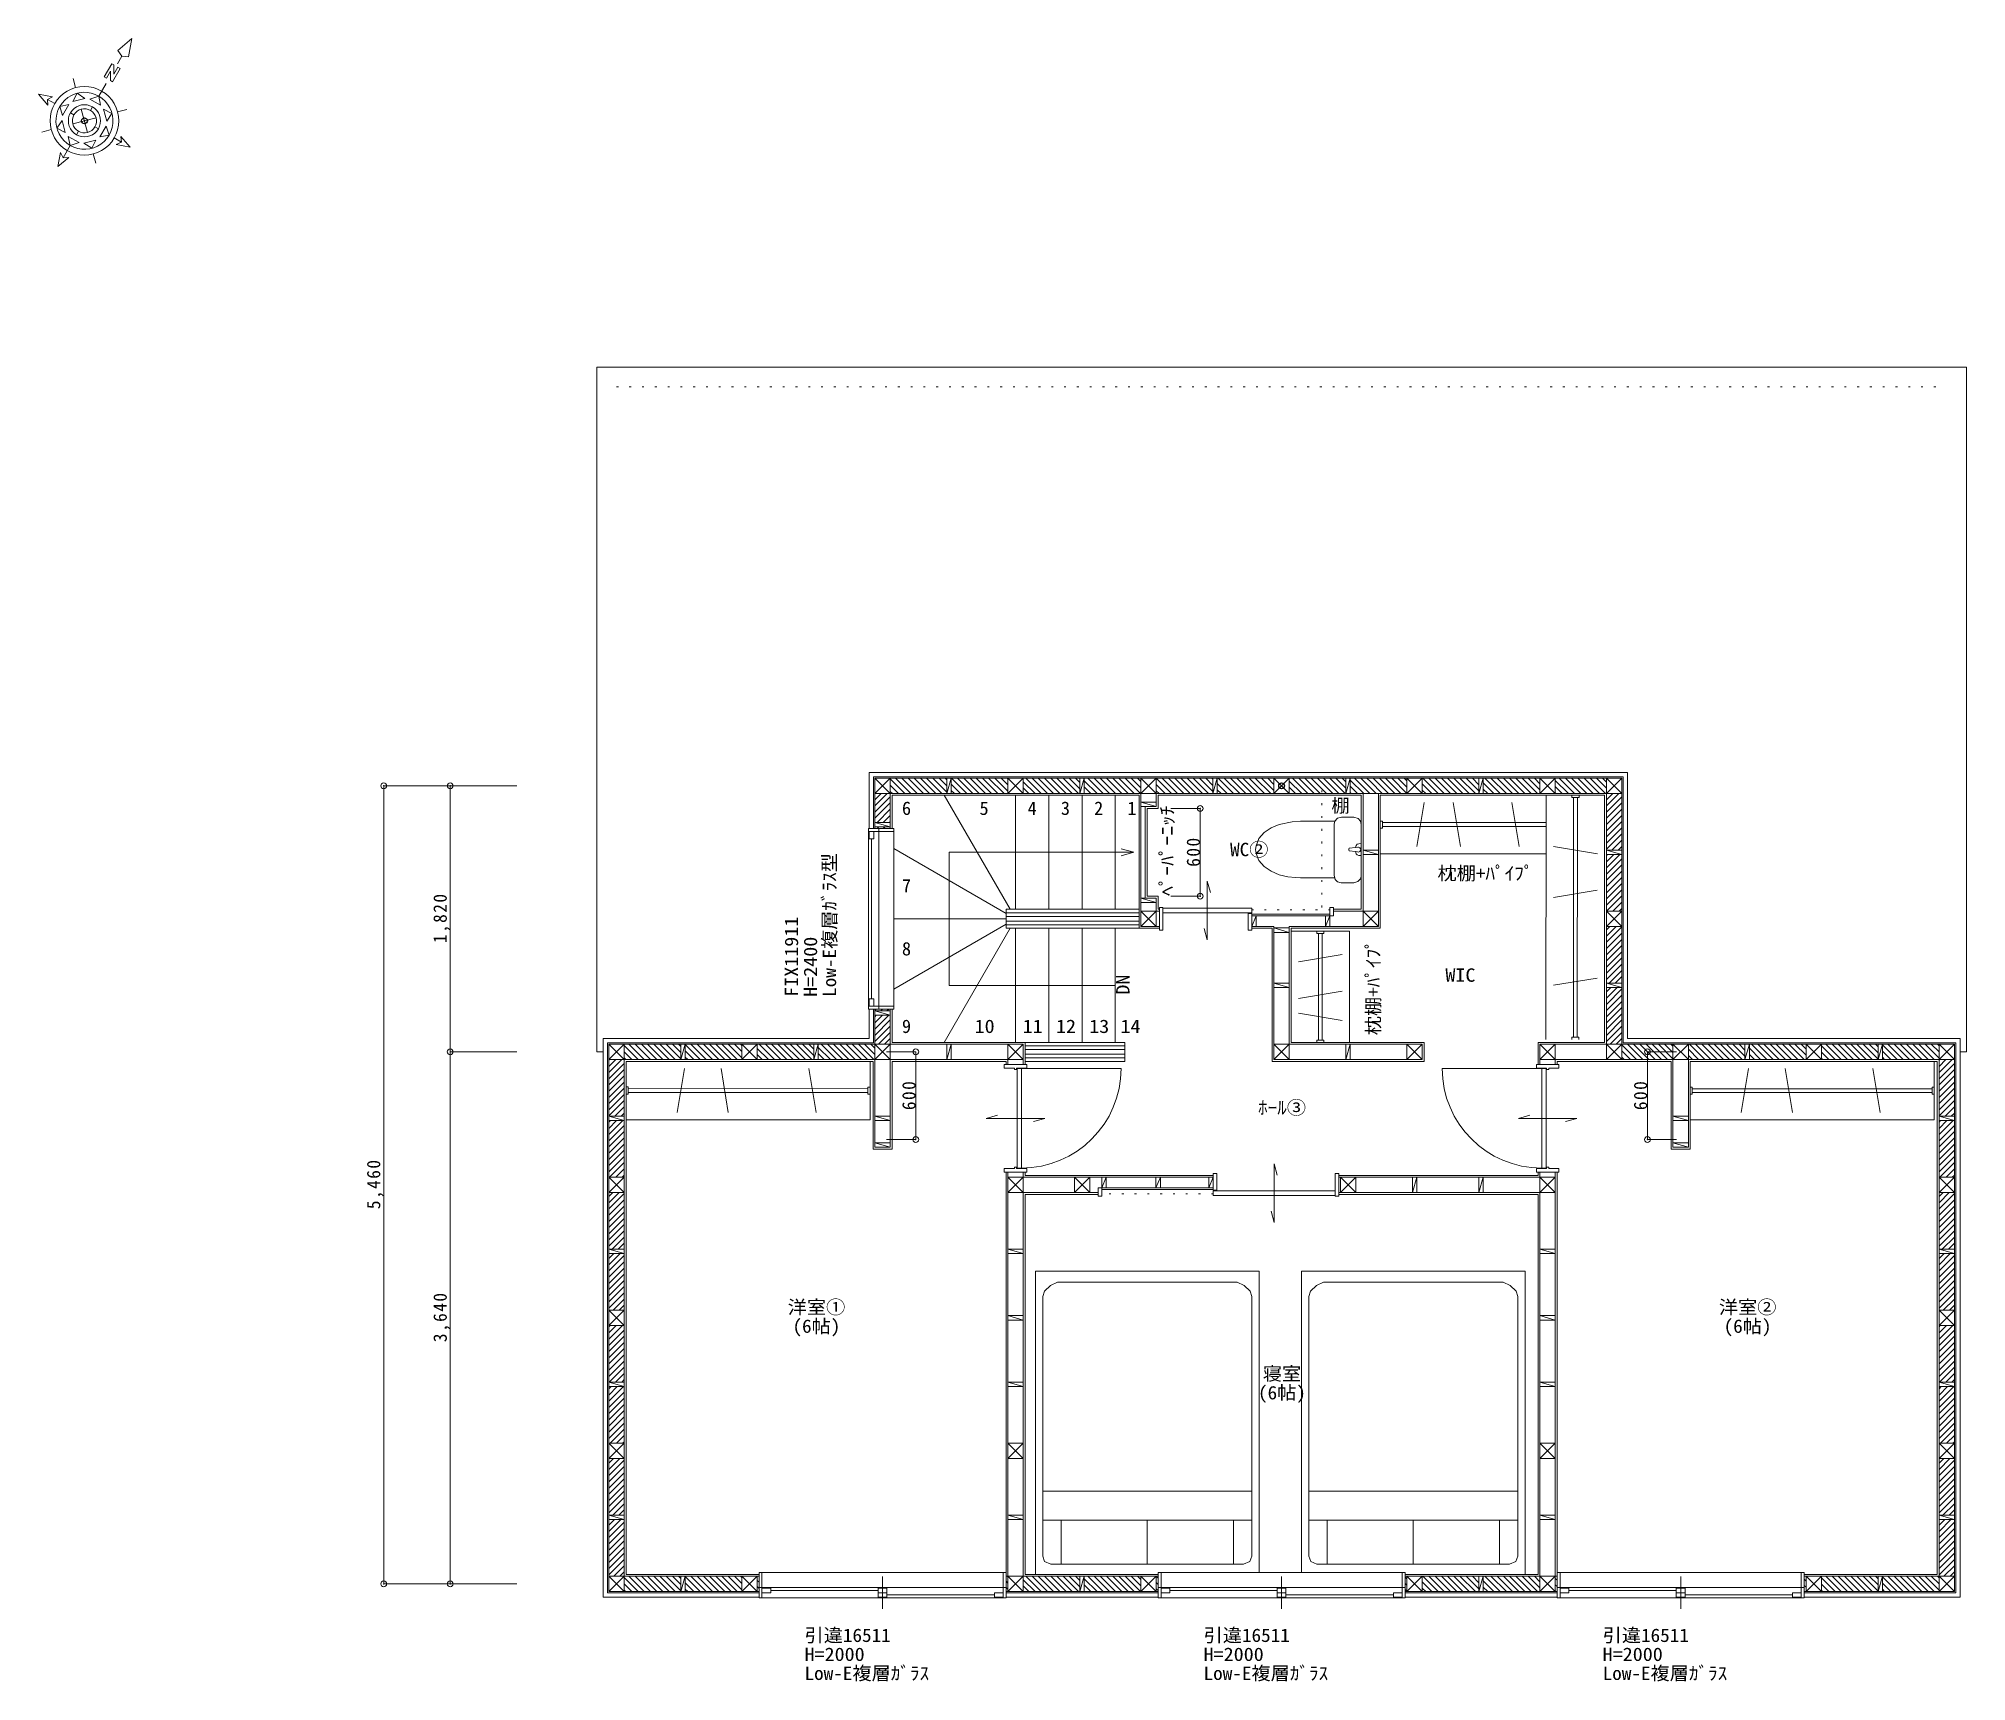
# Model space of a CAD drawing. Units: millimetres at full size, sheet at 1:50. Extents: x -9449 to 3740, y -5363 to 5878.
import ezdxf
from ezdxf.enums import TextEntityAlignment as Align

# ---------------------------------------------------------------- set-up
doc = ezdxf.new("R2010")
doc.units = ezdxf.units.MM
doc.header["$LTSCALE"] = 50
doc.header["$PDMODE"] = 32
doc.header["$PDSIZE"] = 40
doc.linetypes.add('DOTTED', pattern=[1.75, 0.25, -1.5])
for name, color, linetype, lineweight in [('0-0_図面枠', 5, 'Continuous', 13), ('0-1_文字', 3, 'Continuous', 20), ('0-2_柱', 3, 'Continuous', 20), ('0-3_仕上', 3, 'Continuous', 20), ('0-4_下地', 2, 'Continuous', 5), ('0-5_建具', 3, 'Continuous', 20), ('0-6_住設', 2, 'Continuous', 5), ('0-8_造作', 4, 'Continuous', 5), ('0-A_文字', 5, 'Continuous', 13), ('0-F_補助線', 4, 'Continuous', 5)]:
    doc.layers.add(name, color=color, linetype=linetype, lineweight=lineweight)
doc.layers.add('0-9_寸法', color=5, linetype='Continuous')
doc.layers.add('E-E_ﾚｲﾔ 239', color=1, linetype='Continuous')
doc.styles.add('ＭＳ ゴシック', font='')
doc.styles.get('ＭＳ ゴシック').set_extended_font_data('MS Gothic')

msp = doc.modelspace()

# ---------------------------------------------------------------- texts
at = {"layer": '0-9_寸法', "style": 'ＭＳ ゴシック'}
for s, p in [('棚', (-604.53, 556.49)), ('6', (-3542.25, 538.5)), ('5', (-3011.6, 538.5)), ('4', (-2682.5, 538.5)), ('3', (-2455, 538.5)), ('2', (-2227.5, 538.5)), ('1', (-2000, 538.5)), ('7', (-3542.25, 7.85)), ('8', (-3542.25, -422.85)), ('9', (-3542.25, -953.5))]:
    msp.add_text(s, height=91.64, dxfattribs=at).set_placement(p, align=Align.BOTTOM_LEFT)
for s, width, p in [('ﾍﾟｰﾊﾟｰﾆｯﾁ', 1.1, (-1655.04, 10.87)), ('Low-E複層ｶﾞﾗｽ型', 1.05, (-3965, -678.75)), ('FIX11911', 1.1, (-4225, -678.75)), ('H=2400', 1.1, (-4095, -678.75)), ('枕棚+ﾊﾟｲﾌﾟ', 1.05, (-245, -941.25)), ('DN', 1.1, (-1958, -663.75))]:
    msp.add_text(s, height=91.64, rotation=90, dxfattribs=dict(at, width=width)).set_placement(p, align=Align.BOTTOM_LEFT)
for s, width, p in [('WC②', 1.05, (-1297.63, 255.98)), ('枕棚+ﾊﾟｲﾌﾟ', 1.05, (121.83, 93.58)), ('WIC', 1.1, (175.38, -603.13)), ('10', 1.1, (-3045.35, -953.5)), ('11', 1.1, (-2716.25, -953.5)), ('12', 1.1, (-2488.75, -953.5)), ('13', 1.1, (-2261.25, -953.5)), ('14', 1.1, (-2047.5, -953.5)), ('ﾎｰﾙ③', 1.05, (-1106.25, -1510)), ('洋室①', 1.05, (-4323.75, -2875)), ('洋室②', 1.05, (2046.25, -2875)), ('(6帖)', 1.05, (-4291.25, -3005)), ('(6帖)', 1.05, (2078.75, -3005)), ('寝室', 1.05, (-1073.75, -3330)), ('(6帖)', 1.05, (-1106.25, -3460)), ('引違16511', 1.05, (-4208.75, -5120)), ('引違16511', 1.05, (-1478.75, -5120)), ('引違16511', 1.05, (1251.25, -5120)), ('H=2000', 1.1, (-4208.75, -5250)), ('H=2000', 1.1, (-1478.75, -5250)), ('H=2000', 1.1, (1251.25, -5250)), ('Low-E複層ｶﾞﾗｽ', 1.05, (-4208.75, -5380)), ('Low-E複層ｶﾞﾗｽ', 1.05, (-1478.75, -5380)), ('Low-E複層ｶﾞﾗｽ', 1.05, (1251.25, -5380))]:
    msp.add_text(s, height=91.64, dxfattribs=dict(at, width=width)).set_placement(p, align=Align.BOTTOM_LEFT)
at = {"layer": '0-9_寸法', "char_height": 91.64, "attachment_point": 7, "rotation": 90, "style": 'ＭＳ ゴシック'}
for s, insert in [('\\T1.17;\\W0.95;600', (-1501.99, 211.25)), ('\\T1.17;\\W0.95;1,820', (-6632.5, -311.25)), ('\\T1.17;\\W0.95;600', (-3447.5, -1453.75)), ('\\T1.17;\\W0.95;600', (1557.5, -1453.75)), ('\\T1.17;\\W0.95;5,460', (-7087.5, -2131.25)), ('\\T1.17;\\W0.95;3,640', (-6632.5, -3041.25))]:
    msp.add_mtext(s, dxfattribs=dict(at, insert=insert))

# ---------------------------------------------------------------- linework, layer by layer
at = {"layer": '0-0_図面枠'}
for points in [[(-5630, 3630), (3740, 3630), (3740, -1055), (3696.5, -1055)], [(-5586.5, -1055), (-5630, -1055), (-5630, 3630)]]:
    msp.add_lwpolyline(points, dxfattribs=at)
at = {"layer": '0-1_文字', "color": 7, "linetype": 'DOTTED', "lineweight": 13}
msp.add_line((-5495, 3495), (3605, 3495), dxfattribs=at)
at = {"layer": '0-1_文字', "color": 2, "lineweight": 5}
msp.add_line((-1877.5, -2.5), (-1877.5, 622.5), dxfattribs=at)
at = {"layer": '0-1_文字'}
for p, q in [((-1865, 10), (-1865, 610)), ((-1865, 610), (-1790, 610)), ((-1865, 10), (-1790, 10))]:
    msp.add_line(p, q, dxfattribs=at)
at = {"layer": '0-2_柱'}
for points in [[(-3727.5, 817.5), (-3727.5, 712.5), (-3622.5, 712.5), (-3622.5, 817.5)], [(-2817.5, 817.5), (-2817.5, 712.5), (-2712.5, 712.5), (-2712.5, 817.5)], [(-1907.5, 817.5), (-1907.5, 712.5), (-1802.5, 712.5), (-1802.5, 817.5)], [(-997.5, 817.5), (-997.5, 712.5), (-892.5, 712.5), (-892.5, 817.5)], [(-87.5, 817.5), (-87.5, 712.5), (17.5, 712.5), (17.5, 817.5)], [(822.5, 817.5), (822.5, 712.5), (927.5, 712.5), (927.5, 817.5)], [(1277.5, 817.5), (1277.5, 712.5), (1382.5, 712.5), (1382.5, 817.5)], [(-1907.5, -92.5), (-1907.5, -197.5), (-1802.5, -197.5), (-1802.5, -92.5)], [(-387.5, -92.5), (-387.5, -197.5), (-282.5, -197.5), (-282.5, -92.5)], [(1382.5, -92.5), (1277.5, -92.5), (1277.5, -197.5), (1382.5, -197.5)], [(-5547.5, -1002.5), (-5547.5, -1107.5), (-5442.5, -1107.5), (-5442.5, -1002.5)], [(-4637.5, -1002.5), (-4637.5, -1107.5), (-4532.5, -1107.5), (-4532.5, -1002.5)], [(-3727.5, -1002.5), (-3727.5, -1107.5), (-3622.5, -1107.5), (-3622.5, -1002.5)], [(-2817.5, -1002.5), (-2817.5, -1107.5), (-2712.5, -1107.5), (-2712.5, -1002.5)], [(-997.5, -1002.5), (-997.5, -1107.5), (-892.5, -1107.5), (-892.5, -1002.5)], [(-87.5, -1002.5), (-87.5, -1107.5), (17.5, -1107.5), (17.5, -1002.5)], [(822.5, -1002.5), (822.5, -1107.5), (927.5, -1107.5), (927.5, -1002.5)], [(1277.5, -1002.5), (1277.5, -1107.5), (1382.5, -1107.5), (1382.5, -1002.5)], [(1732.5, -1002.5), (1732.5, -1107.5), (1837.5, -1107.5), (1837.5, -1002.5)], [(2747.5, -1107.5), (2747.5, -1002.5), (2642.5, -1002.5), (2642.5, -1107.5)], [(3552.5, -1002.5), (3552.5, -1107.5), (3657.5, -1107.5), (3657.5, -1002.5)], [(-5547.5, -2017.5), (-5442.5, -2017.5), (-5442.5, -1912.5), (-5547.5, -1912.5)], [(-2817.5, -1912.5), (-2817.5, -2017.5), (-2712.5, -2017.5), (-2712.5, -1912.5)], [(-2362.5, -1912.5), (-2362.5, -2017.5), (-2257.5, -2017.5), (-2257.5, -1912.5)], [(-542.5, -1912.5), (-542.5, -2017.5), (-437.5, -2017.5), (-437.5, -1912.5)], [(822.5, -1912.5), (822.5, -2017.5), (927.5, -2017.5), (927.5, -1912.5)], [(3657.5, -1912.5), (3552.5, -1912.5), (3552.5, -2017.5), (3657.5, -2017.5)], [(-5547.5, -2927.5), (-5442.5, -2927.5), (-5442.5, -2822.5), (-5547.5, -2822.5)], [(3657.5, -2822.5), (3552.5, -2822.5), (3552.5, -2927.5), (3657.5, -2927.5)], [(-5547.5, -3837.5), (-5442.5, -3837.5), (-5442.5, -3732.5), (-5547.5, -3732.5)], [(-2712.5, -3732.5), (-2817.5, -3732.5), (-2817.5, -3837.5), (-2712.5, -3837.5)], [(822.5, -3837.5), (927.5, -3837.5), (927.5, -3732.5), (822.5, -3732.5)], [(3657.5, -3732.5), (3552.5, -3732.5), (3552.5, -3837.5), (3657.5, -3837.5)], [(-5547.5, -4642.5), (-5547.5, -4747.5), (-5442.5, -4747.5), (-5442.5, -4642.5)], [(-4532.5, -4747.5), (-4532.5, -4642.5), (-4637.5, -4642.5), (-4637.5, -4747.5)], [(-2817.5, -4642.5), (-2817.5, -4747.5), (-2712.5, -4747.5), (-2712.5, -4642.5)], [(-1802.5, -4747.5), (-1802.5, -4642.5), (-1907.5, -4642.5), (-1907.5, -4747.5)], [(17.5, -4747.5), (17.5, -4642.5), (-87.5, -4642.5), (-87.5, -4747.5)], [(822.5, -4642.5), (822.5, -4747.5), (927.5, -4747.5), (927.5, -4642.5)], [(2747.5, -4747.5), (2747.5, -4642.5), (2642.5, -4642.5), (2642.5, -4747.5)], [(3552.5, -4642.5), (3552.5, -4747.5), (3657.5, -4747.5), (3657.5, -4642.5)]]:
    msp.add_lwpolyline(points, close=True, dxfattribs=at)
at = {"layer": '0-3_仕上'}
for p, q in [((-3766.5, 856.5), (-2765, 856.5)), ((-3766.5, 856.5), (-3766.5, 472.5)), ((-2765, 856.5), (-1855, 856.5)), ((-1855, 856.5), (-945, 856.5)), ((-945, 856.5), (-335, 856.5)), ((-35, 856.5), (-335, 856.5)), ((875, 856.5), (-35, 856.5)), ((1421.5, 856.5), (875, 856.5)), ((1421.5, 856.5), (1421.5, -145)), ((-3610, 700), (-2765, 700)), ((-3610, 700), (-3610, 472.5)), ((-2765, 700), (-1920, 700)), ((-1920, -210), (-1920, 700)), ((-1790, 700), (-1790, 610.93)), ((-1790, 700), (-945, 700)), ((-945, 700), (-400, 700)), ((-400, -80), (-400, 700)), ((-270, -210), (-270, 700)), ((-35, 700), (-270, 700)), ((875, 700), (-35, 700)), ((1265, 700), (875, 700)), ((1265, 700), (1265, -145)), ((-1790, 9.07), (-1790, -80)), ((-1790, -80), (-1780.75, -80)), ((-590.65, -80), (-400, -80)), ((-1920, -210), (-1780.75, -210)), ((-1756.75, -210), (-1756.65, -210)), ((-1149.75, -210), (-1010, -210)), ((-1010, -1120), (-1010, -210)), ((-880, -990), (-880, -210)), ((-880, -210), (-270, -210)), ((1265, -145), (1265, -990)), ((1421.5, -145), (1421.5, -963.5)), ((-3766.5, -762.5), (-3766.5, -963.5)), ((-3610, -762.5), (-3610, -990)), ((-5586.5, -1965), (-5586.5, -963.5)), ((-5586.5, -963.5), (-4585, -963.5)), ((-4585, -963.5), (-3766.5, -963.5)), ((-3610, -990), (-2700, -990)), ((-2700, -990), (-2700, -1142.5)), ((30, -990), (-880, -990)), ((30, -1120), (30, -990)), ((810, -990), (810, -1142.5)), ((1265, -990), (810, -990)), ((1785, -963.5), (1421.5, -963.5)), ((2695, -963.5), (1785, -963.5)), ((3696.5, -963.5), (2695, -963.5)), ((3696.5, -963.5), (3696.5, -1965)), ((-5430, -1965), (-5430, -1120)), ((-5430, -1120), (-4585, -1120)), ((-4585, -1120), (-3740, -1120)), ((-3740, -1120), (-3740, -1720)), ((-3610, -1120), (-2830, -1120)), ((-3610, -1120), (-3610, -1720)), ((-2830, -1120), (-2830, -1142.5)), ((30, -1120), (-1010, -1120)), ((940, -1120), (940, -1142.5)), ((1330, -1120), (940, -1120)), ((1720, -1120), (1330, -1120)), ((1720, -1120), (1720, -1720)), ((1850, -1120), (1850, -1720)), ((2695, -1120), (1850, -1120)), ((3540, -1120), (2695, -1120)), ((3540, -1120), (3540, -1965)), ((-3610, -1720), (-3740, -1720)), ((1850, -1720), (1720, -1720)), ((-5586.5, -2875), (-5586.5, -1965)), ((-5430, -2875), (-5430, -1965)), ((-2830, -1877.5), (-2830, -1965)), ((-2830, -1965), (-2830, -3785)), ((-2700, -1877.5), (-2700, -1900)), ((-2700, -1900), (-2310, -1900)), ((-2310, -1900), (-1412.75, -1900)), ((-578.35, -1900), (-578.25, -1900)), ((-554.25, -1900), (-490, -1900)), ((-490, -1900), (810, -1900)), ((810, -1877.5), (810, -1900)), ((940, -1877.5), (940, -1965)), ((940, -3785), (940, -1965)), ((3540, -1965), (3540, -2875)), ((3696.5, -1965), (3696.5, -2875)), ((-2700, -2030), (-2310, -2030)), ((-2700, -2030), (-2700, -3785)), ((-2310, -2030), (-2199.35, -2030)), ((-554.25, -2030), (-490, -2030)), ((-490, -2030), (810, -2030)), ((810, -3785), (810, -2030)), ((-5586.5, -3785), (-5586.5, -2875)), ((-5430, -3785), (-5430, -2875)), ((3540, -2875), (3540, -3785)), ((3696.5, -2875), (3696.5, -3785)), ((-5586.5, -4786.5), (-5586.5, -3785)), ((-5430, -4630), (-5430, -3785)), ((-2830, -3785), (-2830, -4618)), ((-2700, -3785), (-2700, -4630)), ((810, -4630), (810, -3785)), ((940, -4618), (940, -3785)), ((3540, -3785), (3540, -4630)), ((3696.5, -3785), (3696.5, -4786.5)), ((-4585, -4630), (-5430, -4630)), ((-4520, -4630), (-4585, -4630)), ((-1855, -4630), (-2700, -4630)), ((-1855, -4630), (-1790, -4630)), ((-100, -4630), (-35, -4630)), ((810, -4630), (-35, -4630)), ((2695, -4630), (2630, -4630)), ((3540, -4630), (2695, -4630)), ((-4585, -4786.5), (-5586.5, -4786.5)), ((-4585, -4786.5), (-4520, -4786.5)), ((-2830, -4786.5), (-2765, -4786.5)), ((-1855, -4786.5), (-2765, -4786.5)), ((-1855, -4786.5), (-1790, -4786.5)), ((-100, -4786.5), (-35, -4786.5)), ((875, -4786.5), (-35, -4786.5)), ((875, -4786.5), (940, -4786.5)), ((2630, -4786.5), (2695, -4786.5)), ((3696.5, -4786.5), (2695, -4786.5))]:
    msp.add_line(p, q, dxfattribs=at)
at = {"layer": '0-3_仕上', "color": 2, "lineweight": 5}
for p, q in [((-3252.86, 700), (-2802.53, -80)), ((-2765, 700), (-2765, -80)), ((-2537.5, 700), (-2537.5, -80)), ((-2310, 700), (-2310, -80)), ((-2082.5, 700), (-2082.5, -80)), ((-3598, 335.93), (-2830, -107.47)), ((-3598, -145), (-2830, -145)), ((-3598, -625.93), (-2830, -182.53)), ((-3252.86, -990), (-2802.53, -210)), ((-2765, -210), (-2765, -990)), ((-2537.5, -990), (-2537.5, -210)), ((-2310, -990), (-2310, -210)), ((-2082.5, -210), (-2082.5, -990))]:
    msp.add_line(p, q, dxfattribs=at)
at = {"layer": '0-3_仕上', "color": 4, "lineweight": 5}
for p, q in [((-2830, -210), (-2830, -80)), ((-2830, -80), (-2082.5, -80)), ((-2830, -105), (-2082.5, -105)), ((-2830, -130), (-2082.5, -130)), ((-2082.5, -80), (-1920, -80)), ((-2082.5, -105), (-1920, -105)), ((-2082.5, -130), (-1920, -130)), ((-2830, -160), (-2082.5, -160)), ((-2830, -185), (-2082.5, -185)), ((-2830, -210), (-2082.5, -210)), ((-2082.5, -160), (-1920, -160)), ((-2082.5, -185), (-1920, -185)), ((-2082.5, -210), (-1920, -210)), ((-2017.5, -990), (-2700, -990)), ((-2017.5, -1015), (-2700, -1015)), ((-2017.5, -1040), (-2700, -1040)), ((-2017.5, -990), (-2017.5, -1120)), ((-2017.5, -1070), (-2700, -1070)), ((-2017.5, -1095), (-2700, -1095)), ((-2017.5, -1120), (-2700, -1120))]:
    msp.add_line(p, q, dxfattribs=at)
at = {"layer": '0-4_下地', "color": 5, "lineweight": 13}
for p, q in [((-8906.44, 5795.07), (-8809.57, 5877.67)), ((-8809.57, 5877.67), (-8832.86, 5752.51)), ((-8946.6, 5705.66), (-8999.17, 5614.77)), ((-8946.6, 5705.66), (-8933.61, 5698.15)), ((-8890.33, 5673.12), (-8942.9, 5582.23)), ((-8933.61, 5698.15), (-8933.02, 5634.27)), ((-8933.02, 5634.27), (-8905.48, 5681.88)), ((-8909.7, 5704.54), (-8879.66, 5756.48)), ((-8879.66, 5756.48), (-8906.44, 5795.07)), ((-8905.48, 5681.88), (-8890.33, 5673.12)), ((-8832.86, 5752.51), (-8879.66, 5756.48)), ((-9224.78, 5532.18), (-9195.64, 5542.01)), ((-9195.64, 5542.01), (-9212.56, 5605.34)), ((-9195.64, 5542.01), (-9165.48, 5548.02)), ((-9165.48, 5548.02), (-9134.83, 5549.99)), ((-9134.83, 5549.99), (-9104.17, 5547.97)), ((-9104.17, 5547.97), (-9073.98, 5541.94)), ((-9073.98, 5541.94), (-9044.88, 5532.04)), ((-9037.37, 5483.8), (-8987.31, 5570.37)), ((-8999.17, 5614.77), (-8984.02, 5606.01)), ((-8984.02, 5606.01), (-8956.48, 5653.62)), ((-8956.48, 5653.62), (-8955.89, 5589.74)), ((-8942.9, 5582.23), (-8955.89, 5589.74)), ((-9352.45, 5478.31), (-9448.8, 5496.49)), ((-9388.2, 5461.44), (-9352.45, 5478.31)), ((-9338.43, 5432.65), (-9388.2, 5461.44)), ((-9352.04, 5405.12), (-9338.43, 5432.65)), ((-9338.43, 5432.65), (-9321.35, 5458.19)), ((-9321.35, 5458.19), (-9301.06, 5481.28)), ((-9315.96, 5387.61), (-9303.8, 5412.63)), ((-9303.8, 5412.63), (-9288.18, 5435.65)), ((-9301.06, 5481.28), (-9277.9, 5501.56)), ((-9288.18, 5435.65), (-9269.45, 5456.24)), ((-9277.9, 5501.56), (-9252.33, 5518.6)), ((-9269.45, 5456.24), (-9248.01, 5473.93)), ((-9252.33, 5518.6), (-9224.78, 5532.18)), ((-9248.01, 5473.93), (-9224.24, 5488.37)), ((-9224.24, 5488.37), (-9198.62, 5499.31)), ((-9205.64, 5399.29), (-9189.92, 5410.3)), ((-9198.62, 5499.31), (-9171.77, 5506.49)), ((-9189.92, 5410.3), (-9172.53, 5418.38)), ((-9172.53, 5418.38), (-9154.02, 5423.33)), ((-9171.77, 5506.49), (-9144.11, 5509.78)), ((-9154.02, 5423.33), (-9134.92, 5424.99)), ((-9144.11, 5509.78), (-9116.3, 5509.12)), ((-9134.92, 5424.99), (-9115.81, 5423.29)), ((-9116.3, 5509.12), (-9088.89, 5504.47)), ((-9115.81, 5423.29), (-9097.29, 5418.36)), ((-9097.94, 5463.96), (-9037.37, 5483.8)), ((-9024.36, 5421.4), (-9097.94, 5463.96)), ((-9097.29, 5418.36), (-9079.93, 5410.22)), ((-9093.7, 5386.42), (-9079.93, 5410.22)), ((-9088.89, 5504.47), (-9062.39, 5495.96)), ((-9079.93, 5410.22), (-9064.22, 5399.23)), ((-9062.39, 5495.96), (-9037.37, 5483.8)), ((-9044.88, 5532.04), (-9017.35, 5518.43)), ((-9037.37, 5483.8), (-9014.35, 5468.18)), ((-9037.37, 5483.8), (-9024.36, 5421.4)), ((-9017.35, 5518.43), (-8991.81, 5501.35)), ((-9014.35, 5468.18), (-8993.76, 5449.45)), ((-8993.76, 5449.45), (-8976.07, 5428.01)), ((-8991.81, 5501.35), (-8968.72, 5481.06)), ((-8976.07, 5428.01), (-8961.63, 5404.24)), ((-8968.72, 5481.06), (-8948.44, 5457.9)), ((-8948.44, 5457.9), (-8931.4, 5432.33)), ((-8931.4, 5432.33), (-8917.82, 5404.78)), ((-9369.99, 5315.17), (-9367.97, 5345.83)), ((-9368.02, 5284.52), (-9369.99, 5315.17)), ((-9362.01, 5254.36), (-9368.02, 5284.52)), ((-9367.97, 5345.83), (-9361.94, 5376.02)), ((-9361.94, 5376.02), (-9352.04, 5405.12)), ((-9329.78, 5305.89), (-9329.12, 5333.7)), ((-9326.49, 5278.23), (-9329.78, 5305.89)), ((-9329.12, 5333.7), (-9324.47, 5361.11)), ((-9319.31, 5251.38), (-9326.49, 5278.23)), ((-9324.47, 5361.11), (-9315.96, 5387.61)), ((-9244.99, 5315.08), (-9243.29, 5334.19)), ((-9243.33, 5295.98), (-9244.99, 5315.08)), ((-9238.38, 5277.47), (-9243.33, 5295.98)), ((-9243.29, 5334.19), (-9238.36, 5352.71)), ((-9230.3, 5260.08), (-9238.38, 5277.47)), ((-9238.36, 5352.71), (-9230.22, 5370.07)), ((-9230.22, 5370.07), (-9219.23, 5385.78)), ((-9230.22, 5370.07), (-9206.42, 5356.3)), ((-9219.23, 5385.78), (-9205.64, 5399.29)), ((-9217.34, 5309.66), (-9216.76, 5325.84)), ((-9214.72, 5293.7), (-9217.34, 5309.66)), ((-9216.76, 5325.84), (-9213.09, 5341.57)), ((-9214.72, 5293.7), (-9055.34, 5336.28)), ((-9209.03, 5278.57), (-9214.72, 5293.7)), ((-9213.09, 5341.57), (-9206.42, 5356.3)), ((-9200.46, 5264.83), (-9209.03, 5278.57)), ((-9206.42, 5356.3), (-9196.97, 5369.44)), ((-9196.97, 5369.44), (-9185.17, 5380.46)), ((-9185.17, 5380.46), (-9171.43, 5389.04)), ((-9171.43, 5389.04), (-9156.3, 5394.72)), ((-9156.3, 5394.72), (-9140.34, 5397.34)), ((-9156.3, 5394.72), (-9113.72, 5235.34)), ((-9140.34, 5397.34), (-9124.16, 5396.76)), ((-9124.16, 5396.76), (-9108.43, 5393.09)), ((-9108.43, 5393.09), (-9093.7, 5386.42)), ((-9093.7, 5386.42), (-9080.56, 5376.97)), ((-9080.56, 5376.97), (-9069.54, 5365.17)), ((-9069.54, 5365.17), (-9060.96, 5351.43)), ((-9064.22, 5399.23), (-9050.71, 5385.64)), ((-9056.91, 5288.43), (-9063.58, 5273.7)), ((-9060.96, 5351.43), (-9055.28, 5336.3)), ((-9053.24, 5304.16), (-9056.91, 5288.43)), ((-9055.28, 5336.3), (-9052.66, 5320.34)), ((-9052.66, 5320.34), (-9053.24, 5304.16)), ((-9050.71, 5385.64), (-9039.7, 5369.92)), ((-9031.64, 5277.29), (-9039.78, 5259.93)), ((-9039.7, 5369.92), (-9031.62, 5352.53)), ((-9026.71, 5295.81), (-9031.64, 5277.29)), ((-9031.62, 5352.53), (-9026.67, 5334.02)), ((-9025.01, 5314.92), (-9026.71, 5295.81)), ((-9026.67, 5334.02), (-9025.01, 5314.92)), ((-8961.63, 5404.24), (-8950.69, 5378.62)), ((-8950.69, 5378.62), (-8943.51, 5351.77)), ((-8940.88, 5296.3), (-8945.53, 5268.89)), ((-8943.51, 5351.77), (-8940.22, 5324.11)), ((-8940.22, 5324.11), (-8940.88, 5296.3)), ((-8917.82, 5404.78), (-8907.99, 5375.64)), ((-8902.03, 5284.17), (-8908.06, 5253.98)), ((-8907.99, 5375.64), (-8844.66, 5392.56)), ((-8907.99, 5375.64), (-8901.98, 5345.48)), ((-8900.01, 5314.83), (-8902.03, 5284.17)), ((-8901.98, 5345.48), (-8900.01, 5314.83)), ((-9362.01, 5254.36), (-9425.34, 5237.44)), ((-9352.18, 5225.22), (-9362.01, 5254.36)), ((-9338.6, 5197.67), (-9352.18, 5225.22)), ((-9321.56, 5172.1), (-9338.6, 5197.67)), ((-9301.28, 5148.94), (-9321.56, 5172.1)), ((-9308.37, 5225.76), (-9319.31, 5251.38)), ((-9293.93, 5201.99), (-9308.37, 5225.76)), ((-9278.19, 5128.65), (-9301.28, 5148.94)), ((-9276.24, 5180.55), (-9293.93, 5201.99)), ((-9255.65, 5161.82), (-9276.24, 5180.55)), ((-9232.63, 5146.2), (-9255.65, 5161.82)), ((-9207.61, 5134.04), (-9232.63, 5146.2)), ((-9219.29, 5244.36), (-9230.3, 5260.08)), ((-9205.78, 5230.77), (-9219.29, 5244.36)), ((-9190.07, 5219.78), (-9205.78, 5230.77)), ((-9189.44, 5253.03), (-9200.46, 5264.83)), ((-9176.3, 5243.58), (-9190.07, 5219.78)), ((-9172.71, 5211.64), (-9190.07, 5219.78)), ((-9176.3, 5243.58), (-9189.44, 5253.03)), ((-9161.57, 5236.91), (-9176.3, 5243.58)), ((-9154.19, 5206.71), (-9172.71, 5211.64)), ((-9145.84, 5233.24), (-9161.57, 5236.91)), ((-9135.08, 5205.01), (-9154.19, 5206.71)), ((-9129.66, 5232.66), (-9145.84, 5233.24)), ((-9115.98, 5206.67), (-9135.08, 5205.01)), ((-9113.7, 5235.28), (-9129.66, 5232.66)), ((-9097.47, 5211.62), (-9115.98, 5206.67)), ((-9098.57, 5240.97), (-9113.7, 5235.28)), ((-9084.83, 5249.54), (-9098.57, 5240.97)), ((-9080.08, 5219.7), (-9097.47, 5211.62)), ((-9073.03, 5260.56), (-9084.83, 5249.54)), ((-9064.36, 5230.71), (-9080.08, 5219.7)), ((-9063.58, 5273.7), (-9073.03, 5260.56)), ((-9050.77, 5244.22), (-9064.36, 5230.71)), ((-9063.58, 5273.7), (-9039.78, 5259.93)), ((-9039.78, 5259.93), (-9050.77, 5244.22)), ((-9021.99, 5156.07), (-9045.76, 5141.63)), ((-9000.55, 5173.76), (-9021.99, 5156.07)), ((-8981.82, 5194.35), (-9000.55, 5173.76)), ((-8968.94, 5148.72), (-8992.1, 5128.44)), ((-8966.2, 5217.37), (-8981.82, 5194.35)), ((-8948.65, 5171.81), (-8968.94, 5148.72)), ((-8954.04, 5242.39), (-8966.2, 5217.37)), ((-8945.53, 5268.89), (-8954.04, 5242.39)), ((-8931.57, 5197.35), (-8948.65, 5171.81)), ((-8917.96, 5224.88), (-8931.57, 5197.35)), ((-8931.57, 5197.35), (-8881.8, 5168.56)), ((-8908.06, 5253.98), (-8917.96, 5224.88)), ((-8881.8, 5168.56), (-8917.55, 5151.69)), ((-8917.55, 5151.69), (-8821.2, 5133.51)), ((-8885, 5207.96), (-8821.2, 5133.51)), ((-8881.8, 5168.56), (-8885, 5207.96)), ((-9298.31, 5097.55), (-9316.49, 5001.2)), ((-9252.65, 5111.57), (-9278.19, 5128.65)), ((-9225.12, 5097.96), (-9252.65, 5111.57)), ((-9196.02, 5088.06), (-9225.12, 5097.96)), ((-9181.11, 5125.53), (-9207.61, 5134.04)), ((-9165.83, 5082.03), (-9196.02, 5088.06)), ((-9153.7, 5120.88), (-9181.11, 5125.53)), ((-9135.17, 5080.01), (-9165.83, 5082.03)), ((-9125.89, 5120.22), (-9153.7, 5120.88)), ((-9104.52, 5081.98), (-9135.17, 5080.01)), ((-9098.23, 5123.51), (-9125.89, 5120.22)), ((-9074.36, 5087.99), (-9104.52, 5081.98)), ((-9071.38, 5130.69), (-9098.23, 5123.51)), ((-9045.22, 5097.82), (-9074.36, 5087.99)), ((-9074.36, 5087.99), (-9057.44, 5024.66)), ((-9045.76, 5141.63), (-9071.38, 5130.69)), ((-9017.67, 5111.4), (-9045.22, 5097.82)), ((-8992.1, 5128.44), (-9017.67, 5111.4))]:
    msp.add_line(p, q, dxfattribs=at)
at = {"layer": '0-4_下地'}
for p, q in [((-3736.5, 826.5), (-2765, 826.5)), ((-3736.5, 826.5), (-3736.5, 472.5)), ((-3622.5, 817.5), (-3235, 817.5)), ((-3205, 817.5), (-2817.5, 817.5)), ((-2765, 826.5), (-1855, 826.5)), ((-2712.5, 817.5), (-2325, 817.5)), ((-2295, 817.5), (-1907.5, 817.5)), ((-1855, 826.5), (-945, 826.5)), ((-1802.5, 817.5), (-1415, 817.5)), ((-1385, 817.5), (-997.5, 817.5)), ((-945, 826.5), (-335, 826.5)), ((-892.5, 817.5), (-505, 817.5)), ((-475, 817.5), (-335, 817.5)), ((-35, 826.5), (-335, 826.5)), ((-87.5, 817.5), (-335, 817.5)), ((875, 826.5), (-35, 826.5)), ((17.5, 817.5), (405, 817.5)), ((435, 817.5), (822.5, 817.5)), ((1391.5, 826.5), (875, 826.5)), ((1277.5, 817.5), (927.5, 817.5)), ((1391.5, 826.5), (1391.5, -145)), ((-3727.5, 712.5), (-3727.5, 515)), ((-3622.5, 712.5), (-3235, 712.5)), ((-3622.5, 712.5), (-3622.5, 515)), ((-3205, 712.5), (-2817.5, 712.5)), ((-2712.5, 712.5), (-2325, 712.5)), ((-2295, 712.5), (-1907.5, 712.5)), ((-1907.5, 712.5), (-1907.5, 652.5)), ((-1802.5, 712.5), (-1802.5, 652.5)), ((-1802.5, 712.5), (-1415, 712.5)), ((-1385, 712.5), (-997.5, 712.5)), ((-892.5, 712.5), (-505, 712.5)), ((-475, 712.5), (-387.5, 712.5)), ((-387.5, 712.5), (-387.5, 325)), ((-282.5, 712.5), (-282.5, 325)), ((-87.5, 712.5), (-282.5, 712.5)), ((17.5, 712.5), (405, 712.5)), ((435, 712.5), (822.5, 712.5)), ((1277.5, 712.5), (927.5, 712.5)), ((1277.5, 712.5), (1277.5, 325)), ((1382.5, 712.5), (1382.5, 325)), ((-1907.5, 622.5), (-1907.5, -2.5)), ((-3727.5, 485), (-3727.5, 472.5)), ((-3622.5, 485), (-3622.5, 472.5)), ((-387.5, 295), (-387.5, -92.5)), ((-282.5, 295), (-282.5, -92.5)), ((1277.5, 295), (1277.5, -92.5)), ((1382.5, 295), (1382.5, -92.5)), ((-2830, -80), (-2082.5, -80)), ((-2082.5, -80), (-1920, -80)), ((-1907.5, -32.5), (-1907.5, -92.5)), ((-1802.5, -32.5), (-1802.5, -92.5)), ((-1802.5, -92.5), (-1780.75, -92.5)), ((-590.65, -92.5), (-387.5, -92.5)), ((-2830, -210), (-2082.5, -210)), ((-2082.5, -210), (-1920, -210)), ((-1802.5, -197.5), (-1780.75, -197.5)), ((-1756.75, -197.5), (-1756.65, -197.5)), ((-1119.75, -197.5), (-997.5, -197.5)), ((-997.5, -197.5), (-997.5, -207.5)), ((-997.5, -237.5), (-997.5, -585)), ((-892.5, -197.5), (-892.5, -207.5)), ((-892.5, -197.5), (-644.75, -197.5)), ((-892.5, -237.5), (-892.5, -585)), ((-614.75, -197.5), (-387.5, -197.5)), ((1277.5, -197.5), (1277.5, -585)), ((1382.5, -197.5), (1382.5, -585)), ((1391.5, -145), (1391.5, -993.5)), ((-997.5, -615), (-997.5, -1002.5)), ((-892.5, -615), (-892.5, -1002.5)), ((1277.5, -615), (1277.5, -1002.5)), ((1382.5, -615), (1382.5, -1002.5)), ((-3736.5, -762.5), (-3736.5, -993.5)), ((-3727.5, -762.5), (-3727.5, -775)), ((-3622.5, -762.5), (-3622.5, -775)), ((-3727.5, -805), (-3727.5, -1002.5)), ((-3622.5, -805), (-3622.5, -1002.5)), ((-5556.5, -1965), (-5556.5, -993.5)), ((-5556.5, -993.5), (-4585, -993.5)), ((-5442.5, -1002.5), (-5055, -1002.5)), ((-5025, -1002.5), (-4637.5, -1002.5)), ((-4585, -993.5), (-3736.5, -993.5)), ((-4532.5, -1002.5), (-4145, -1002.5)), ((-4115, -1002.5), (-3727.5, -1002.5)), ((-3622.5, -1002.5), (-3235, -1002.5)), ((-3205, -1002.5), (-2817.5, -1002.5)), ((-892.5, -1002.5), (-505, -1002.5)), ((-475, -1002.5), (-87.5, -1002.5)), ((1277.5, -1002.5), (927.5, -1002.5)), ((1732.5, -1002.5), (1382.5, -1002.5)), ((1785, -993.5), (1391.5, -993.5)), ((2695, -993.5), (1785, -993.5)), ((1837.5, -1002.5), (2225, -1002.5)), ((2255, -1002.5), (2642.5, -1002.5)), ((3666.5, -993.5), (2695, -993.5)), ((2747.5, -1002.5), (3135, -1002.5)), ((3165, -1002.5), (3552.5, -1002.5)), ((3666.5, -993.5), (3666.5, -1965)), ((-5547.5, -1107.5), (-5547.5, -1495)), ((-5442.5, -1107.5), (-5442.5, -1495)), ((-5442.5, -1107.5), (-5055, -1107.5)), ((-5025, -1107.5), (-4637.5, -1107.5)), ((-4532.5, -1107.5), (-4145, -1107.5)), ((-4115, -1107.5), (-3727.5, -1107.5)), ((-3727.5, -1107.5), (-3727.5, -1495)), ((-3622.5, -1107.5), (-3235, -1107.5)), ((-3622.5, -1107.5), (-3622.5, -1495)), ((-3205, -1107.5), (-2817.5, -1107.5)), ((-2817.5, -1107.5), (-2817.5, -1142.5)), ((-2712.5, -1107.5), (-2712.5, -1142.5)), ((-892.5, -1107.5), (-505, -1107.5)), ((-475, -1107.5), (-87.5, -1107.5)), ((822.5, -1107.5), (822.5, -1142.5)), ((927.5, -1107.5), (927.5, -1142.5)), ((1277.5, -1107.5), (927.5, -1107.5)), ((1732.5, -1107.5), (1382.5, -1107.5)), ((1732.5, -1107.5), (1732.5, -1495)), ((1837.5, -1107.5), (1837.5, -1495)), ((1837.5, -1107.5), (2225, -1107.5)), ((2255, -1107.5), (2642.5, -1107.5)), ((2747.5, -1107.5), (3135, -1107.5)), ((3165, -1107.5), (3552.5, -1107.5)), ((3552.5, -1107.5), (3552.5, -1495)), ((3657.5, -1107.5), (3657.5, -1495)), ((-5547.5, -1525), (-5547.5, -1912.5)), ((-5442.5, -1525), (-5442.5, -1912.5)), ((-3727.5, -1525), (-3727.5, -1677.5)), ((-3622.5, -1525), (-3622.5, -1677.5)), ((1732.5, -1525), (1732.5, -1677.5)), ((1837.5, -1525), (1837.5, -1677.5)), ((3552.5, -1525), (3552.5, -1912.5)), ((3657.5, -1525), (3657.5, -1912.5)), ((-5556.5, -2875), (-5556.5, -1965)), ((-2817.5, -1877.5), (-2817.5, -1912.5)), ((-2712.5, -1877.5), (-2712.5, -1912.5)), ((-2712.5, -1912.5), (-2362.5, -1912.5)), ((-2257.5, -1912.5), (-2175.25, -1912.5)), ((-2145.25, -1912.5), (-1804.5, -1912.5)), ((-1774.5, -1912.5), (-1442.75, -1912.5)), ((-578.35, -1912.5), (-578.25, -1912.5)), ((-554.25, -1912.5), (-542.5, -1912.5)), ((-437.5, -1912.5), (-50, -1912.5)), ((-20, -1912.5), (405, -1912.5)), ((435, -1912.5), (822.5, -1912.5)), ((822.5, -1877.5), (822.5, -1912.5)), ((927.5, -1877.5), (927.5, -1912.5)), ((3666.5, -1965), (3666.5, -2875)), ((-5547.5, -2017.5), (-5547.5, -2405)), ((-5442.5, -2017.5), (-5442.5, -2405)), ((-2817.5, -2017.5), (-2817.5, -2405)), ((-2712.5, -2017.5), (-2362.5, -2017.5)), ((-2712.5, -2017.5), (-2712.5, -2405)), ((-2257.5, -2017.5), (-2199.35, -2017.5)), ((-554.25, -2017.5), (-542.5, -2017.5)), ((-437.5, -2017.5), (-50, -2017.5)), ((-20, -2017.5), (405, -2017.5)), ((435, -2017.5), (822.5, -2017.5)), ((822.5, -2017.5), (822.5, -2405)), ((927.5, -2017.5), (927.5, -2405)), ((3552.5, -2017.5), (3552.5, -2405)), ((3657.5, -2017.5), (3657.5, -2405)), ((-5547.5, -2435), (-5547.5, -2822.5)), ((-5442.5, -2435), (-5442.5, -2822.5)), ((-2817.5, -2435), (-2817.5, -2860)), ((-2712.5, -2435), (-2712.5, -2860)), ((822.5, -2435), (822.5, -2860)), ((927.5, -2435), (927.5, -2860)), ((3552.5, -2435), (3552.5, -2822.5)), ((3657.5, -2435), (3657.5, -2822.5)), ((-5556.5, -3785), (-5556.5, -2875)), ((-2817.5, -2890), (-2817.5, -3315)), ((-2712.5, -2890), (-2712.5, -3315)), ((822.5, -2890), (822.5, -3315)), ((927.5, -2890), (927.5, -3315)), ((3666.5, -2875), (3666.5, -3785)), ((-5547.5, -2927.5), (-5547.5, -3315)), ((-5442.5, -2927.5), (-5442.5, -3315)), ((3552.5, -2927.5), (3552.5, -3315)), ((3657.5, -2927.5), (3657.5, -3315)), ((-5547.5, -3345), (-5547.5, -3732.5)), ((-5442.5, -3345), (-5442.5, -3732.5)), ((-2817.5, -3345), (-2817.5, -3732.5)), ((-2712.5, -3345), (-2712.5, -3732.5)), ((822.5, -3345), (822.5, -3732.5)), ((927.5, -3345), (927.5, -3732.5)), ((3552.5, -3345), (3552.5, -3732.5)), ((3657.5, -3345), (3657.5, -3732.5)), ((-5556.5, -4756.5), (-5556.5, -3785)), ((3666.5, -3785), (3666.5, -4756.5)), ((-5547.5, -3837.5), (-5547.5, -4225)), ((-5442.5, -3837.5), (-5442.5, -4225)), ((-2817.5, -3837.5), (-2817.5, -4225)), ((-2712.5, -3837.5), (-2712.5, -4225)), ((822.5, -3837.5), (822.5, -4225)), ((927.5, -3837.5), (927.5, -4225)), ((3552.5, -3837.5), (3552.5, -4225)), ((3657.5, -3837.5), (3657.5, -4225)), ((-5547.5, -4255), (-5547.5, -4642.5)), ((-5442.5, -4255), (-5442.5, -4642.5)), ((-2817.5, -4255), (-2817.5, -4642.5)), ((-2712.5, -4255), (-2712.5, -4642.5)), ((822.5, -4255), (822.5, -4642.5)), ((927.5, -4255), (927.5, -4642.5)), ((3552.5, -4255), (3552.5, -4642.5)), ((3657.5, -4255), (3657.5, -4642.5)), ((-5442.5, -4642.5), (-5055, -4642.5)), ((-5442.5, -4747.5), (-5055, -4747.5)), ((-5025, -4642.5), (-4637.5, -4642.5)), ((-5025, -4747.5), (-4637.5, -4747.5)), ((-4532.5, -4642.5), (-4520, -4642.5)), ((-4532.5, -4747.5), (-4520, -4747.5)), ((-2830, -4642.5), (-2817.5, -4642.5)), ((-2830, -4747.5), (-2817.5, -4747.5)), ((-2712.5, -4642.5), (-2325, -4642.5)), ((-2712.5, -4747.5), (-2325, -4747.5)), ((-2295, -4642.5), (-1907.5, -4642.5)), ((-2295, -4747.5), (-1907.5, -4747.5)), ((-1802.5, -4642.5), (-1790, -4642.5)), ((-1802.5, -4747.5), (-1790, -4747.5)), ((-100, -4642.5), (-87.5, -4642.5)), ((-100, -4747.5), (-87.5, -4747.5)), ((17.5, -4642.5), (405, -4642.5)), ((17.5, -4747.5), (405, -4747.5)), ((435, -4642.5), (822.5, -4642.5)), ((435, -4747.5), (822.5, -4747.5)), ((927.5, -4642.5), (940, -4642.5)), ((927.5, -4747.5), (940, -4747.5)), ((2630, -4642.5), (2642.5, -4642.5)), ((2630, -4747.5), (2642.5, -4747.5)), ((2747.5, -4642.5), (3135, -4642.5)), ((2747.5, -4747.5), (3135, -4747.5)), ((3165, -4642.5), (3552.5, -4642.5)), ((3165, -4747.5), (3552.5, -4747.5)), ((-4585, -4756.5), (-5556.5, -4756.5)), ((-4585, -4756.5), (-4520, -4756.5)), ((-2830, -4756.5), (-2765, -4756.5)), ((-1855, -4756.5), (-2765, -4756.5)), ((-1855, -4756.5), (-1790, -4756.5)), ((-100, -4756.5), (-35, -4756.5)), ((875, -4756.5), (-35, -4756.5)), ((875, -4756.5), (940, -4756.5)), ((2630, -4756.5), (2695, -4756.5)), ((3666.5, -4756.5), (2695, -4756.5))]:
    msp.add_line(p, q, dxfattribs=at)
at = {"layer": '0-4_下地', "color": 5, "lineweight": 13}
for points in [[(-9388.2, 5461.44), (-9385, 5422.04), (-9448.8, 5496.49)], [(-9232.63, 5146.2), (-9281.44, 5061.8), (-9298.31, 5097.55)], [(-9281.44, 5061.8), (-9242.04, 5065), (-9316.49, 5001.2)]]:
    msp.add_lwpolyline(points, dxfattribs=at)
for points in [[(-9283.96, 5352.06), (-9303.8, 5412.63), (-9241.4, 5425.64)], [(-9214.11, 5446.47), (-9185.31, 5503.34), (-9131.99, 5468.4)], [(-9266.4, 5235.91), (-9323.28, 5264.7), (-9288.34, 5318.03)], [(-8986.04, 5277.94), (-8966.2, 5217.37), (-9028.6, 5204.36)], [(-9003.6, 5394.09), (-8946.72, 5365.3), (-8981.66, 5311.97)], [(-9172.06, 5166.04), (-9232.63, 5146.2), (-9245.64, 5208.6)], [(-9055.87, 5183.46), (-9084.67, 5126.59), (-9137.99, 5161.53)]]:
    msp.add_lwpolyline(points, close=True, dxfattribs=at)
at = {"layer": '0-4_下地', "color": 3, "lineweight": 20}
for points in [[(-3235, 817.5), (-3235, 712.5), (-3205, 712.5), (-3205, 817.5)], [(-2325, 817.5), (-2325, 712.5), (-2295, 712.5), (-2295, 817.5)], [(-1415, 817.5), (-1415, 712.5), (-1385, 712.5), (-1385, 817.5)], [(-505, 817.5), (-505, 712.5), (-475, 712.5), (-475, 817.5)], [(435, 712.5), (435, 817.5), (405, 817.5), (405, 712.5)], [(-1907.5, 622.5), (-1802.5, 622.5), (-1802.5, 652.5), (-1907.5, 652.5)], [(-3727.5, 485), (-3622.5, 485), (-3622.5, 515), (-3727.5, 515)], [(-387.5, 295), (-282.5, 295), (-282.5, 325), (-387.5, 325)], [(1382.5, 325), (1277.5, 325), (1277.5, 295), (1382.5, 295)], [(-1907.5, -32.5), (-1802.5, -32.5), (-1802.5, -2.5), (-1907.5, -2.5)], [(-997.5, -237.5), (-892.5, -237.5), (-892.5, -207.5), (-997.5, -207.5)], [(-997.5, -615), (-892.5, -615), (-892.5, -585), (-997.5, -585)], [(1382.5, -585), (1277.5, -585), (1277.5, -615), (1382.5, -615)], [(-3727.5, -805), (-3622.5, -805), (-3622.5, -775), (-3727.5, -775)], [(-5055, -1002.5), (-5055, -1107.5), (-5025, -1107.5), (-5025, -1002.5)], [(-4145, -1002.5), (-4145, -1107.5), (-4115, -1107.5), (-4115, -1002.5)], [(-3235, -1002.5), (-3235, -1107.5), (-3205, -1107.5), (-3205, -1002.5)], [(-475, -1107.5), (-475, -1002.5), (-505, -1002.5), (-505, -1107.5)], [(2255, -1107.5), (2255, -1002.5), (2225, -1002.5), (2225, -1107.5)], [(3165, -1107.5), (3165, -1002.5), (3135, -1002.5), (3135, -1107.5)], [(-5547.5, -1525), (-5442.5, -1525), (-5442.5, -1495), (-5547.5, -1495)], [(-3622.5, -1495), (-3727.5, -1495), (-3727.5, -1525), (-3622.5, -1525)], [(1837.5, -1495), (1732.5, -1495), (1732.5, -1525), (1837.5, -1525)], [(3657.5, -1495), (3552.5, -1495), (3552.5, -1525), (3657.5, -1525)], [(-3727.5, -1707.5), (-3622.5, -1707.5), (-3622.5, -1677.5), (-3727.5, -1677.5)], [(1732.5, -1707.5), (1837.5, -1707.5), (1837.5, -1677.5), (1732.5, -1677.5)], [(-50, -1912.5), (-50, -2017.5), (-20, -2017.5), (-20, -1912.5)], [(405, -1912.5), (405, -2017.5), (435, -2017.5), (435, -1912.5)], [(-5547.5, -2435), (-5442.5, -2435), (-5442.5, -2405), (-5547.5, -2405)], [(-2712.5, -2405), (-2817.5, -2405), (-2817.5, -2435), (-2712.5, -2435)], [(822.5, -2435), (927.5, -2435), (927.5, -2405), (822.5, -2405)], [(3657.5, -2405), (3552.5, -2405), (3552.5, -2435), (3657.5, -2435)], [(-2712.5, -2860), (-2817.5, -2860), (-2817.5, -2890), (-2712.5, -2890)], [(822.5, -2890), (927.5, -2890), (927.5, -2860), (822.5, -2860)], [(-5547.5, -3345), (-5442.5, -3345), (-5442.5, -3315), (-5547.5, -3315)], [(-2712.5, -3315), (-2817.5, -3315), (-2817.5, -3345), (-2712.5, -3345)], [(822.5, -3345), (927.5, -3345), (927.5, -3315), (822.5, -3315)], [(3657.5, -3315), (3552.5, -3315), (3552.5, -3345), (3657.5, -3345)], [(-5547.5, -4255), (-5442.5, -4255), (-5442.5, -4225), (-5547.5, -4225)], [(-2712.5, -4225), (-2817.5, -4225), (-2817.5, -4255), (-2712.5, -4255)], [(822.5, -4255), (927.5, -4255), (927.5, -4225), (822.5, -4225)], [(3657.5, -4225), (3552.5, -4225), (3552.5, -4255), (3657.5, -4255)], [(-5025, -4747.5), (-5025, -4642.5), (-5055, -4642.5), (-5055, -4747.5)], [(-2295, -4747.5), (-2295, -4642.5), (-2325, -4642.5), (-2325, -4747.5)], [(435, -4747.5), (435, -4642.5), (405, -4642.5), (405, -4747.5)], [(3165, -4747.5), (3165, -4642.5), (3135, -4642.5), (3135, -4747.5)]]:
    msp.add_lwpolyline(points, close=True, dxfattribs=at)
at = {"layer": '0-5_建具'}
for p, q in [((-3770.5, 452.5), (-3770.5, 472.5)), ((-3598, 472.5), (-3770.5, 472.5)), ((-3598, 452.5), (-3770.5, 452.5)), ((-3766.5, 472.5), (-3700.5, 472.5)), ((-3765.5, 402.5), (-3765.5, 452.5)), ((-3750.5, -692.5), (-3750.5, 402.5)), ((-3700.5, 452.5), (-3700.5, 472.5)), ((-3700.5, 472.5), (-3700.5, 452.5)), ((-3700.5, 452.5), (-3610, 452.5)), ((-3598, 452.5), (-3598, 472.5)), ((-1780.75, -68), (-1780.75, -222)), ((-1756.75, -73), (-1149.75, -73)), ((-1149.75, -103), (-1756.75, -103)), ((-1149.75, -73), (-1149.75, -103)), ((-1149.75, -222), (-1149.75, -108)), ((-1149.75, -114), (-614.75, -114)), ((-614.75, -68), (-590.75, -68)), ((-614.75, -197.5), (-614.75, -124)), ((-1780.75, -222), (-1756.75, -222)), ((-1173.75, -222), (-1149.75, -222)), ((-644.75, -197.5), (-614.75, -197.5)), ((-3770.5, -742.5), (-3770.5, -762.5)), ((-3598, -742.5), (-3770.5, -742.5)), ((-3598, -762.5), (-3770.5, -762.5)), ((-3765.5, -742.5), (-3765.5, -692.5)), ((-3700.5, -742.5), (-3700.5, -762.5)), ((-3700.5, -742.5), (-3610, -742.5)), ((-3598, -762.5), (-3598, -742.5)), ((-2842, -1166.5), (-2842, -1142.5)), ((-2772.5, -1166.5), (-2842, -1166.5)), ((-2688, -1166.5), (-2757.5, -1166.5)), ((-2757.5, -1166.5), (-2757.5, -1176.5)), ((798, -1166.5), (867.5, -1166.5)), ((867.5, -1166.5), (867.5, -1176.5)), ((882.5, -1166.5), (952, -1166.5)), ((952, -1166.5), (952, -1142.5)), ((-2772.5, -1843.5), (-2772.5, -1853.5)), ((882.5, -1843.5), (882.5, -1853.5)), ((-2842, -1853.5), (-2842, -1877.5)), ((-2772.5, -1853.5), (-2842, -1853.5)), ((-2842, -1877.5), (-2688, -1877.5)), ((-2688, -1853.5), (-2757.5, -1853.5)), ((-2688, -1877.5), (-2688, -1853.5)), ((-2145.25, -1912.5), (-2175.25, -1912.5)), ((-2175.25, -1912.5), (-2175.25, -1986)), ((-2145.25, -1986), (-2145.25, -1912.5)), ((-1774.5, -1912.5), (-1804.5, -1912.5)), ((-1804.5, -1912.5), (-1804.5, -1986)), ((-1774.5, -1986), (-1774.5, -1912.5)), ((-1388.75, -1888), (-1412.75, -1888)), ((-1412.75, -1888), (-1412.75, -2002)), ((-554.25, -1888), (-578.25, -1888)), ((-554.25, -2042), (-554.25, -1888)), ((798, -1877.5), (798, -1853.5)), ((798, -1853.5), (867.5, -1853.5)), ((952, -1877.5), (798, -1877.5)), ((882.5, -1853.5), (952, -1853.5)), ((952, -1853.5), (952, -1877.5)), ((-2175.25, -2042), (-2199.25, -2042)), ((-2175.25, -1986), (-2145.25, -1986)), ((-1412.75, -1996), (-2175.25, -1996)), ((-1804.5, -1986), (-1774.5, -1986)), ((-1412.75, -2037), (-1412.75, -2007)), ((-1412.75, -2007), (-578.25, -2007)), ((-578.25, -2037), (-1412.75, -2037)), ((-4500, -4618), (-4520, -4618)), ((-4520, -4618), (-4520, -4790.5)), ((-4520, -4720.5), (-4500, -4720.5)), ((-4520, -4786.5), (-4520, -4720.5)), ((-4520, -4720.5), (-4500, -4720.5)), ((-4500, -4790.5), (-4500, -4618)), ((-4500, -4720.5), (-4500, -4630)), ((-4440, -4725.5), (-4500, -4725.5)), ((-4440, -4755.5), (-4440, -4725.5)), ((-3705, -4740.5), (-4440, -4740.5)), ((-3705, -4725.5), (-3705, -4785.5)), ((-3645, -4725.5), (-3705, -4725.5)), ((-3645, -4785.5), (-3645, -4725.5)), ((-2850, -4618), (-2850, -4790.5)), ((-2850, -4720.5), (-2850, -4630)), ((-2850, -4720.5), (-2830, -4720.5)), ((-1770, -4618), (-1790, -4618)), ((-1790, -4618), (-1790, -4790.5)), ((-1790, -4720.5), (-1770, -4720.5)), ((-1790, -4786.5), (-1790, -4720.5)), ((-1790, -4720.5), (-1770, -4720.5)), ((-1770, -4790.5), (-1770, -4618)), ((-1770, -4720.5), (-1770, -4630)), ((-1710, -4725.5), (-1770, -4725.5)), ((-1710, -4755.5), (-1710, -4725.5)), ((-975, -4740.5), (-1710, -4740.5)), ((-975, -4725.5), (-975, -4785.5)), ((-915, -4725.5), (-975, -4725.5)), ((-915, -4785.5), (-915, -4725.5)), ((-120, -4618), (-120, -4790.5)), ((-120, -4720.5), (-120, -4630)), ((-120, -4720.5), (-100, -4720.5)), ((960, -4618), (940, -4618)), ((940, -4618), (940, -4790.5)), ((940, -4720.5), (960, -4720.5)), ((940, -4786.5), (940, -4720.5)), ((940, -4720.5), (960, -4720.5)), ((960, -4790.5), (960, -4618)), ((960, -4720.5), (960, -4630)), ((1020, -4725.5), (960, -4725.5)), ((1020, -4755.5), (1020, -4725.5)), ((1755, -4740.5), (1020, -4740.5)), ((1755, -4725.5), (1755, -4785.5)), ((1815, -4725.5), (1755, -4725.5)), ((1815, -4785.5), (1815, -4725.5)), ((2610, -4618), (2610, -4790.5)), ((2610, -4720.5), (2610, -4630)), ((2610, -4720.5), (2630, -4720.5)), ((-4500, -4790.5), (-4520, -4790.5)), ((-4500, -4755.5), (-4440, -4755.5)), ((-3645, -4755.5), (-3705, -4755.5)), ((-3705, -4785.5), (-3645, -4785.5)), ((-2910, -4770.5), (-3645, -4770.5)), ((-2850, -4755.5), (-2910, -4755.5)), ((-2850, -4790.5), (-2830, -4790.5)), ((-1770, -4790.5), (-1790, -4790.5)), ((-1770, -4755.5), (-1710, -4755.5)), ((-915, -4755.5), (-975, -4755.5)), ((-975, -4785.5), (-915, -4785.5)), ((-180, -4770.5), (-915, -4770.5)), ((-120, -4755.5), (-180, -4755.5)), ((-120, -4790.5), (-100, -4790.5)), ((960, -4790.5), (940, -4790.5)), ((960, -4755.5), (1020, -4755.5)), ((1815, -4755.5), (1755, -4755.5)), ((1755, -4785.5), (1815, -4785.5)), ((2550, -4770.5), (1815, -4770.5)), ((2610, -4755.5), (2550, -4755.5)), ((2610, -4790.5), (2630, -4790.5))]:
    msp.add_line(p, q, dxfattribs=at)
at = {"layer": '0-5_建具', "color": 2, "lineweight": 5}
for p, q in [((-3770.5, -742.5), (-3770.5, 452.5)), ((-3766.5, 472.5), (-3757.5, 472.5)), ((-3700.5, -742.5), (-3700.5, 452.5)), ((-3598, -762.5), (-3598, 472.5)), ((-1149.75, -124), (-614.75, -124)), ((-3766.5, -762.5), (-3757.5, -762.5)), ((-2754.5, -1169.5), (-2754.5, -1850.5)), ((864.5, -1169.5), (864.5, -1850.5)), ((-1412.75, -1986), (-2175.25, -1986)), ((-2830, -4618), (-4520, -4618)), ((-2850, -4720.5), (-4500, -4720.5)), ((-100, -4618), (-1790, -4618)), ((-120, -4720.5), (-1770, -4720.5)), ((2630, -4618), (940, -4618)), ((2610, -4720.5), (960, -4720.5)), ((-4520, -4786.5), (-4520, -4777.5)), ((-2850, -4790.5), (-4500, -4790.5)), ((-2830, -4786.5), (-2830, -4777.5)), ((-1790, -4786.5), (-1790, -4777.5)), ((-120, -4790.5), (-1770, -4790.5)), ((-100, -4786.5), (-100, -4777.5)), ((940, -4786.5), (940, -4777.5)), ((2610, -4790.5), (960, -4790.5)), ((2630, -4786.5), (2630, -4777.5))]:
    msp.add_line(p, q, dxfattribs=at)
at = {"layer": '0-5_建具', "color": 5, "lineweight": 13}
for p, q in [((-1453.25, 112), (-1453.25, -288)), ((-1453.25, 112), (-1432.54, 34.73)), ((-1453.25, -288), (-1473.96, -210.73)), ((-2724.5, -1169.5), (-2043.5, -1169.5)), ((834.5, -1169.5), (153.5, -1169.5)), ((-2965, -1510), (-2887.73, -1489.29)), ((1075, -1510), (997.73, -1530.71)), ((-995.5, -2222), (-995.5, -1822)), ((-995.5, -1822), (-974.79, -1899.27)), ((-995.5, -2222), (-1016.21, -2144.73)), ((-3675, -4865.5), (-3675, -4645.5)), ((-945, -4865.5), (-945, -4645.5)), ((1785, -4865.5), (1785, -4645.5))]:
    msp.add_line(p, q, dxfattribs=at)
at = {"layer": '0-5_建具', "linetype": 'DOTTED'}
for p, q in [((-1149.75, -83), (-614.75, -83)), ((-1412.75, -2027), (-2175.25, -2027))]:
    msp.add_line(p, q, dxfattribs=at)
at = {"layer": '0-5_建具', "color": 4, "lineweight": 5}
for p, q in [((-1119.75, -124), (-1149.75, -197.5)), ((-614.75, -124), (-644.75, -197.5)), ((-2175.25, -1986), (-2145.25, -1912.5)), ((-1804.5, -1986), (-1774.5, -1912.5)), ((-1442.75, -1986), (-1412.75, -1912.5))]:
    msp.add_line(p, q, dxfattribs=at)
at = {"layer": '0-5_建具'}
for points in [[(-3735.5, 452.5), (-3735.5, 402.5), (-3765.5, 402.5)], [(-1756.75, -222), (-1756.75, -68), (-1780.75, -68)], [(-1149.75, -108), (-1173.75, -108), (-1173.75, -222)], [(-1149.75, -124), (-1149.75, -197.5), (-1119.75, -197.5)], [(-1119.75, -197.5), (-1119.75, -124), (-1149.75, -124)], [(-614.75, -124), (-644.75, -124), (-644.75, -197.5)], [(-590.75, -68), (-590.75, -124), (-614.75, -124), (-614.75, -68)], [(-3766.5, -762.5), (-3700.5, -762.5), (-3700.5, -742.5)], [(-3765.5, -692.5), (-3735.5, -692.5), (-3735.5, -742.5)], [(-2842, -1142.5), (-2688, -1142.5), (-2688, -1166.5)], [(-2757.5, -1176.5), (-2772.5, -1176.5), (-2772.5, -1166.5)], [(952, -1142.5), (798, -1142.5), (798, -1166.5)], [(867.5, -1176.5), (882.5, -1176.5), (882.5, -1166.5)], [(-2757.5, -1853.5), (-2757.5, -1843.5), (-2772.5, -1843.5)], [(867.5, -1853.5), (867.5, -1843.5), (882.5, -1843.5)], [(-1412.75, -1986), (-1412.75, -1912.5), (-1442.75, -1912.5)], [(-1442.75, -1912.5), (-1442.75, -1986), (-1412.75, -1986)], [(-1412.75, -2002), (-1388.75, -2002), (-1388.75, -1888)], [(-578.25, -1888), (-578.25, -2042), (-554.25, -2042)], [(-2199.25, -2042), (-2199.25, -1986), (-2175.25, -1986), (-2175.25, -2042)], [(-2830, -4790.5), (-2830, -4618), (-2850, -4618)], [(-2830, -4786.5), (-2830, -4720.5), (-2850, -4720.5)], [(-100, -4790.5), (-100, -4618), (-120, -4618)], [(-100, -4786.5), (-100, -4720.5), (-120, -4720.5)], [(2630, -4790.5), (2630, -4618), (2610, -4618)], [(2630, -4786.5), (2630, -4720.5), (2610, -4720.5)], [(-2910, -4755.5), (-2910, -4785.5), (-2850, -4785.5)], [(-180, -4755.5), (-180, -4785.5), (-120, -4785.5)], [(2550, -4755.5), (2550, -4785.5), (2610, -4785.5)]]:
    msp.add_lwpolyline(points, dxfattribs=at)
for points in [[(-2754.5, -1169.5), (-2724.5, -1169.5), (-2724.5, -1850.5), (-2754.5, -1850.5)], [(864.5, -1169.5), (834.5, -1169.5), (834.5, -1850.5), (864.5, -1850.5)]]:
    msp.add_lwpolyline(points, close=True, dxfattribs=at)
at = {"layer": '0-5_建具', "color": 5, "lineweight": 13}
for points in [[(-2965, -1510), (-2565, -1510), (-2642.27, -1530.71)], [(1075, -1510), (675, -1510), (752.27, -1489.29)]]:
    msp.add_lwpolyline(points, dxfattribs=at)
for centre, start, end in [((-2724.5, -1169.5), 270, 0), ((834.5, -1169.5), 180, 270)]:
    msp.add_arc(centre, 681, start, end, dxfattribs=at)
at = {"layer": '0-6_住設', "color": 5, "linetype": 'DOTTED', "lineweight": 13}
msp.add_line((-670.32, 733.18), (-670.32, -84.51), dxfattribs=at)
at = {"layer": '0-6_住設'}
for p, q in [((863.71, -969.57), (865.5, 700)), ((1041.48, 685.24), (1041.5, 700)), ((1041.48, 685.24), (1089.49, 685.19)), ((1050.72, -954.77), (1052.48, 685.23)), ((1078.48, 685.2), (1076.72, -954.8)), ((1089.5, 700), (1089.48, 685.19)), ((29.5, 650), (-20.5, 350)), ((229.5, 650), (279.5, 350)), ((629.5, 650), (679.5, 350)), ((-270, 524), (-255.5, 524)), ((-255.5, 476), (-270, 476)), ((-255.5, 476), (-255.5, 524.01)), ((-255.5, 513), (865.3, 513)), ((865.27, 487), (-255.5, 487)), ((865.07, 300), (-270, 300)), ((1215.07, 300.05), (915.12, 350.38)), ((-816, 135.92), (-851, 136.71)), ((-816, 135.92), (-582, 135.92)), ((1265, 234.4), (1263.71, -970)), ((1214.8, 50.05), (914.75, 0.38)), ((-704.01, -245), (-656, -245)), ((-704, -245), (-704, -230)), ((-693, -975), (-693, -245)), ((-667, -245), (-667, -975)), ((-656, -230), (-656, -245)), ((-830, -440), (-530, -390)), ((-830, -690), (-530, -640)), ((1214.16, -549.95), (914.1, -599.62)), ((-830, -790), (-530, -840)), ((-656, -975), (-704.01, -975)), ((-704, -990), (-704, -975)), ((-656, -975), (-656, -990)), ((1039.71, -969.76), (1039.72, -954.76)), ((1087.73, -954.81), (1039.72, -954.76)), ((1087.72, -954.81), (1087.71, -969.81)), ((-5030.01, -1169.62), (-5080.1, -1469.6)), ((-4780.01, -1169.69), (-4730.1, -1469.71)), ((-4180.01, -1169.87), (-4130.1, -1469.88)), ((-3760.12, -1519.99), (-3760, -1120)), ((2249.5, -1170), (2199.5, -1470)), ((2499.5, -1170), (2549.5, -1470)), ((3099.5, -1170), (3149.5, -1470)), ((3519.5, -1520), (3519.5, -1120)), ((-5430, -1295.5), (-5415.05, -1295.5)), ((-5415.07, -1343.5), (-5415.05, -1295.49)), ((-5415.06, -1306.5), (-3775.06, -1306.99)), ((-3775.05, -1295.98), (-3775.07, -1343.99)), ((-3775.05, -1295.99), (-3760.05, -1295.99)), ((1850, -1296), (1864.5, -1296)), ((1864.5, -1344), (1864.5, -1295.99)), ((1864.5, -1307), (3504.5, -1307)), ((3504.5, -1295.99), (3504.5, -1344)), ((3504.5, -1296), (3519.5, -1296)), ((-5415.07, -1343.5), (-5430, -1343.5)), ((-3775.06, -1332.99), (-5415.06, -1332.5)), ((-3760.07, -1343.99), (-3775.07, -1343.99)), ((1864.5, -1344), (1850, -1344)), ((3504.5, -1333), (1864.5, -1333)), ((3519.5, -1344), (3504.5, -1344)), ((-3760.12, -1519.99), (-5430, -1519.5)), ((3519.5, -1520), (1850, -1520)), ((-2579.06, -2730), (-2579.06, -4505)), ((-1149.06, -4505), (-1149.06, -2730)), ((-759.06, -2730), (-759.06, -4505)), ((670.94, -4505), (670.94, -2730)), ((-1149.06, -4060), (-2579.06, -4060)), ((670.94, -4060), (-759.06, -4060)), ((-1149.06, -4260), (-2579.06, -4260)), ((-2454.06, -4560), (-2454.06, -4260)), ((-1864.06, -4560), (-1864.06, -4260)), ((-1274.06, -4560), (-1274.06, -4260)), ((670.94, -4260), (-759.06, -4260)), ((-634.06, -4560), (-634.06, -4260)), ((-44.06, -4560), (-44.06, -4260)), ((545.94, -4560), (545.94, -4260)), ((-1205.06, -4560), (-2523.06, -4560)), ((614.94, -4560), (-703.06, -4560))]:
    msp.add_line(p, q, dxfattribs=at)
at = {"layer": '0-6_住設', "color": 5, "lineweight": 13}
msp.add_line((-1955, 310), (-2041.93, 286.71), dxfattribs=at)
at = {"layer": '0-6_住設'}
for points in [[(-400, 147.71), (-406, 128.71), (-423, 109.71), (-450, 101.71), (-537, 101.71), (-562, 108.71), (-578, 124.71), (-582, 135.71), (-586, 151.71), (-586, 501.71), (-580, 522.71), (-562, 543.71), (-536, 550.71), (-450, 550.71), (-422, 541.71), (-405, 522.71), (-400, 500.71)], [(-851, 136.71), (-903, 142.71), (-962, 156.71), (-1017, 180.71), (-1065, 212.71), (-1101, 253.71), (-1120, 302.71), (-1123, 328.71), (-1120, 354.71), (-1101, 403.71), (-1065, 444.71), (-1017, 476.71), (-962, 500.71), (-873, 519.71), (-816, 522.71), (-580, 522.71)], [(-440, 314.71), (-482, 319.71), (-485, 326.71), (-485, 330.71), (-482, 337.71), (-440, 342.71)], [(-400, 287.71), (-417, 288.71), (-427, 293.71), (-435, 300.71), (-440, 314.71), (-425, 313.71), (-421, 311.71), (-414, 312.71), (-409, 316.71), (-405, 321.71), (-404, 329.71), (-405, 334.71), (-409, 340.71), (-414, 343.71), (-420, 345.71), (-424, 344.71), (-440, 342.71), (-435, 356.71), (-427, 364.71), (-417, 368.71), (-400, 370.71)], [(-880, -230), (-480, -230), (-480, -990)], [(-2629.06, -4630), (-2629.06, -2555), (-1099.06, -2555), (-1099.06, -4618)], [(-1149.06, -2730), (-1161.06, -2692), (-1201.06, -2654), (-1249.06, -2630), (-2479.06, -2630), (-2527.06, -2654), (-2567.06, -2692), (-2579.06, -2730)], [(-809.06, -4618), (-809.06, -2555), (720.94, -2555), (720.94, -4630)], [(670.94, -2730), (658.94, -2692), (618.94, -2654), (570.94, -2630), (-659.06, -2630), (-707.06, -2654), (-747.06, -2692), (-759.06, -2730)], [(-2523.06, -4560), (-2566.06, -4542), (-2579.06, -4505)], [(-1149.06, -4505), (-1162.06, -4542), (-1205.06, -4560)], [(-703.06, -4560), (-746.06, -4542), (-759.06, -4505)], [(670.94, -4505), (657.94, -4542), (614.94, -4560)]]:
    msp.add_lwpolyline(points, dxfattribs=at)
at = {"layer": '0-6_住設', "color": 5, "lineweight": 13}
msp.add_lwpolyline([(-2083, -600), (-3220, -600), (-3220, 310), (-1955, 310), (-2041.93, 333.29)], dxfattribs=at)
at = {"layer": '0-8_造作'}
for p, q in [((-3622.5, 812.06), (-3522.94, 712.5)), ((-3585.51, 817.5), (-3480.51, 712.5)), ((-3543.08, 817.5), (-3438.08, 712.5)), ((-3500.66, 817.5), (-3395.66, 712.5)), ((-3458.23, 817.5), (-3353.23, 712.5)), ((-3415.8, 817.5), (-3310.8, 712.5)), ((-3373.38, 817.5), (-3268.38, 712.5)), ((-3330.95, 817.5), (-3235, 721.55)), ((-3288.53, 817.5), (-3235, 763.97)), ((-3246.1, 817.5), (-3235, 806.4)), ((-3203.67, 817.5), (-3098.67, 712.5)), ((-3161.25, 817.5), (-3056.25, 712.5)), ((-3118.82, 817.5), (-3013.82, 712.5)), ((-3076.39, 817.5), (-2971.39, 712.5)), ((-3033.97, 817.5), (-2928.97, 712.5)), ((-2991.54, 817.5), (-2886.54, 712.5)), ((-2949.11, 817.5), (-2844.11, 712.5)), ((-2906.69, 817.5), (-2817.5, 728.31)), ((-2864.26, 817.5), (-2817.5, 770.74)), ((-2821.84, 817.5), (-2817.5, 813.16)), ((-2712.5, 793.02), (-2631.98, 712.5)), ((-2694.56, 817.5), (-2589.56, 712.5)), ((-2652.13, 817.5), (-2547.13, 712.5)), ((-2609.7, 817.5), (-2504.7, 712.5)), ((-2567.28, 817.5), (-2462.28, 712.5)), ((-2524.85, 817.5), (-2419.85, 712.5)), ((-2482.42, 817.5), (-2377.42, 712.5)), ((-2440, 817.5), (-2335, 712.5)), ((-2397.57, 817.5), (-2325, 744.93)), ((-2355.14, 817.5), (-2325, 787.36)), ((-2295, 799.78), (-2207.72, 712.5)), ((-2270.29, 817.5), (-2165.29, 712.5)), ((-2227.87, 817.5), (-2122.87, 712.5)), ((-2185.44, 817.5), (-2080.44, 712.5)), ((-2143.01, 817.5), (-2038.01, 712.5)), ((-2100.59, 817.5), (-1995.59, 712.5)), ((-2058.16, 817.5), (-1953.16, 712.5)), ((-2015.73, 817.5), (-1910.73, 712.5)), ((-1973.31, 817.5), (-1907.5, 751.69)), ((-1930.88, 817.5), (-1907.5, 794.12)), ((-1802.5, 816.4), (-1698.6, 712.5)), ((-1761.18, 817.5), (-1656.18, 712.5)), ((-1718.75, 817.5), (-1613.75, 712.5)), ((-1676.32, 817.5), (-1571.32, 712.5)), ((-1633.9, 817.5), (-1528.9, 712.5)), ((-1591.47, 817.5), (-1486.47, 712.5)), ((-1549.04, 817.5), (-1444.04, 712.5)), ((-1506.62, 817.5), (-1415, 725.88)), ((-1464.19, 817.5), (-1415, 768.31)), ((-1421.76, 817.5), (-1415, 810.74)), ((-1379.34, 817.5), (-1274.34, 712.5)), ((-1336.91, 817.5), (-1231.91, 712.5)), ((-1294.48, 817.5), (-1189.48, 712.5)), ((-1252.06, 817.5), (-1147.06, 712.5)), ((-1209.63, 817.5), (-1104.63, 712.5)), ((-1167.21, 817.5), (-1062.21, 712.5)), ((-1124.78, 817.5), (-1019.78, 712.5)), ((-1082.35, 817.5), (-997.5, 732.65)), ((-1039.93, 817.5), (-997.5, 775.07)), ((-892.5, 797.35), (-807.65, 712.5)), ((-870.22, 817.5), (-765.22, 712.5)), ((-827.79, 817.5), (-722.79, 712.5)), ((-785.37, 817.5), (-680.37, 712.5)), ((-742.94, 817.5), (-637.94, 712.5)), ((-700.52, 817.5), (-595.52, 712.5)), ((-658.09, 817.5), (-553.09, 712.5)), ((-615.66, 817.5), (-510.66, 712.5)), ((-573.24, 817.5), (-505, 749.26)), ((-530.81, 817.5), (-505, 791.69)), ((-475, 804.12), (-383.38, 712.5)), ((-445.96, 817.5), (-340.96, 712.5)), ((-403.53, 817.5), (-335, 748.97)), ((-361.1, 817.5), (-335, 791.4)), ((-256.1, 712.5), (-335, 791.4)), ((-213.68, 712.5), (-318.68, 817.5)), ((-171.25, 712.5), (-276.25, 817.5)), ((-128.82, 712.5), (-233.82, 817.5)), ((-87.5, 713.6), (-191.4, 817.5)), ((-87.5, 756.03), (-148.97, 817.5)), ((-87.5, 798.45), (-106.55, 817.5)), ((125.73, 712.5), (20.73, 817.5)), ((168.16, 712.5), (63.16, 817.5)), ((210.59, 712.5), (105.59, 817.5)), ((253.01, 712.5), (148.01, 817.5)), ((295.44, 712.5), (190.44, 817.5)), ((337.87, 712.5), (232.87, 817.5)), ((380.29, 712.5), (275.29, 817.5)), ((405, 730.22), (317.72, 817.5)), ((360.14, 817.5), (405, 772.64)), ((402.57, 817.5), (405, 815.07)), ((550, 712.5), (445, 817.5)), ((592.42, 712.5), (487.42, 817.5)), ((634.85, 712.5), (529.85, 817.5)), ((677.28, 712.5), (572.28, 817.5)), ((719.7, 712.5), (614.7, 817.5)), ((762.13, 712.5), (657.13, 817.5)), ((804.56, 712.5), (699.56, 817.5)), ((822.5, 736.98), (741.98, 817.5)), ((822.5, 779.41), (784.41, 817.5)), ((1016.69, 712.5), (927.5, 801.69)), ((1059.11, 712.5), (954.11, 817.5)), ((1101.54, 712.5), (996.54, 817.5)), ((1143.97, 712.5), (1038.97, 817.5)), ((1186.39, 712.5), (1081.39, 817.5)), ((1228.82, 712.5), (1123.82, 817.5)), ((1271.25, 712.5), (1166.25, 817.5)), ((1277.5, 748.67), (1208.67, 817.5)), ((1277.5, 791.1), (1251.1, 817.5)), ((-3727.5, 670.07), (-3685.07, 712.5)), ((-3727.5, 627.65), (-3642.65, 712.5)), ((-3727.5, 585.22), (-3622.5, 690.22)), ((-3622.5, 769.64), (-3565.36, 712.5)), ((-3622.5, 727.21), (-3607.79, 712.5)), ((-3622.5, 712.5), (-3235, 712.5)), ((-3622.5, 712.5), (-3622.5, 515)), ((-3205, 776.4), (-3141.1, 712.5)), ((-3205, 733.97), (-3183.53, 712.5)), ((-3205, 712.5), (-2817.5, 712.5)), ((-2712.5, 750.59), (-2674.41, 712.5)), ((-2712.5, 712.5), (-2325, 712.5)), ((-2295, 757.36), (-2250.14, 712.5)), ((-2295, 714.93), (-2292.57, 712.5)), ((-2295, 712.5), (-1907.5, 712.5)), ((-1802.5, 773.97), (-1741.03, 712.5)), ((-1802.5, 731.55), (-1783.45, 712.5)), ((-1802.5, 712.5), (-1415, 712.5)), ((-1385, 780.74), (-1316.76, 712.5)), ((-1385, 738.31), (-1359.19, 712.5)), ((-1385, 712.5), (-997.5, 712.5)), ((-892.5, 754.93), (-850.07, 712.5)), ((-892.5, 712.5), (-505, 712.5)), ((-475, 761.69), (-425.81, 712.5)), ((-475, 719.26), (-468.24, 712.5)), ((-475, 712.5), (-335, 712.5)), ((-298.53, 712.5), (-335, 748.97)), ((-87.5, 712.5), (-335, 712.5)), ((83.31, 712.5), (17.5, 778.31)), ((40.88, 712.5), (17.5, 735.88)), ((17.5, 712.5), (405, 712.5)), ((435, 785.07), (507.57, 712.5)), ((435, 742.64), (465.14, 712.5)), ((435, 712.5), (822.5, 712.5)), ((974.26, 712.5), (927.5, 759.26)), ((931.84, 712.5), (927.5, 716.84)), ((1277.5, 712.5), (927.5, 712.5)), ((1277.5, 712.5), (1277.5, 325)), ((1362.35, 712.5), (1277.5, 627.65)), ((1319.93, 712.5), (1277.5, 670.07)), ((1382.5, 690.22), (1277.5, 585.22)), ((-3727.5, 542.79), (-3622.5, 647.79)), ((-3712.87, 515), (-3622.5, 605.37)), ((-3622.5, 562.94), (-3670.44, 515)), ((1382.5, 647.79), (1277.5, 542.79)), ((1382.5, 605.37), (1277.5, 500.37)), ((1382.5, 562.94), (1277.5, 457.94)), ((-3700.44, 485), (-3712.94, 472.5)), ((-3658.02, 485), (-3670.52, 472.5)), ((-3628.09, 472.5), (-3622.5, 478.09)), ((-3622.5, 520.52), (-3628.02, 515)), ((-3622.5, 485), (-3622.5, 472.5)), ((1382.5, 520.51), (1277.5, 415.51)), ((1382.5, 478.09), (1277.5, 373.09)), ((1382.5, 435.66), (1277.5, 330.66)), ((1277.5, 295), (1277.5, -92.5)), ((1369.12, 295), (1277.5, 203.38)), ((1326.69, 295), (1277.5, 245.81)), ((1284.26, 295), (1277.5, 288.24)), ((1382.5, 265.96), (1277.5, 160.96)), ((1382.5, 393.24), (1314.26, 325)), ((1382.5, 350.81), (1356.69, 325)), ((1382.5, 223.53), (1277.5, 118.53)), ((1382.5, 181.1), (1277.5, 76.1)), ((1382.5, 138.68), (1277.5, 33.68)), ((1382.5, 96.25), (1277.5, -8.75)), ((1382.5, 53.82), (1277.5, -51.18)), ((1382.5, 11.4), (1278.6, -92.5)), ((1382.5, -31.03), (1321.03, -92.5)), ((1382.5, -73.45), (1363.45, -92.5)), ((1277.5, -197.5), (1277.5, -585)), ((1343.31, -197.5), (1277.5, -263.31)), ((1300.88, -197.5), (1277.5, -220.88)), ((1382.5, -200.73), (1277.5, -305.73)), ((1382.5, -243.16), (1277.5, -348.16)), ((1382.5, -285.59), (1277.5, -390.59)), ((1382.5, -328.01), (1277.5, -433.01)), ((1382.5, -370.44), (1277.5, -475.44)), ((1382.5, -412.87), (1277.5, -517.87)), ((1382.5, -455.29), (1277.5, -560.29)), ((1382.5, -497.72), (1295.22, -585)), ((1277.5, -615), (1277.5, -1002.5)), ((1350.07, -615), (1277.5, -687.57)), ((1307.65, -615), (1277.5, -645.15)), ((1382.5, -625), (1277.5, -730)), ((1382.5, -540.15), (1337.65, -585)), ((1382.5, -582.57), (1380.07, -585)), ((-3727.5, -772.42), (-3717.58, -762.5)), ((-3675.15, -762.5), (-3687.65, -775)), ((-3632.72, -762.5), (-3645.22, -775)), ((-3622.5, -762.5), (-3622.5, -775)), ((1382.5, -667.42), (1277.5, -772.42)), ((1382.5, -709.85), (1277.5, -814.85)), ((1382.5, -752.28), (1277.5, -857.28)), ((-3717.65, -805), (-3727.5, -814.85)), ((-3675.22, -805), (-3727.5, -857.28)), ((-3727.5, -899.7), (-3632.8, -805)), ((-3727.5, -942.13), (-3622.5, -837.13)), ((-3727.5, -984.56), (-3622.5, -879.56)), ((-3703.02, -1002.5), (-3622.5, -921.98)), ((-3622.5, -805), (-3622.5, -1002.5)), ((1382.5, -794.7), (1277.5, -899.7)), ((1382.5, -837.13), (1277.5, -942.13)), ((1382.5, -879.56), (1277.5, -984.56)), ((1382.5, -921.98), (1301.98, -1002.5)), ((-5442.5, -1012.27), (-5347.27, -1107.5)), ((-5442.5, -1054.7), (-5389.7, -1107.5)), ((-5409.85, -1002.5), (-5304.85, -1107.5)), ((-5367.42, -1002.5), (-5262.42, -1107.5)), ((-5324.99, -1002.5), (-5219.99, -1107.5)), ((-5282.57, -1002.5), (-5177.57, -1107.5)), ((-5240.14, -1002.5), (-5135.14, -1107.5)), ((-5197.71, -1002.5), (-5092.71, -1107.5)), ((-5155.29, -1002.5), (-5055, -1102.79)), ((-5112.86, -1002.5), (-5055, -1060.36)), ((-5070.43, -1002.5), (-5055, -1017.93)), ((-5025, -1005.51), (-4923.01, -1107.5)), ((-5025, -1047.93), (-4965.43, -1107.5)), ((-4985.58, -1002.5), (-4880.58, -1107.5)), ((-4943.16, -1002.5), (-4838.16, -1107.5)), ((-4900.73, -1002.5), (-4795.73, -1107.5)), ((-4858.3, -1002.5), (-4753.3, -1107.5)), ((-4815.88, -1002.5), (-4710.88, -1107.5)), ((-4773.45, -1002.5), (-4668.45, -1107.5)), ((-4731.02, -1002.5), (-4637.5, -1096.02)), ((-4688.6, -1002.5), (-4637.5, -1053.6)), ((-4646.17, -1002.5), (-4637.5, -1011.17)), ((-4532.5, -1031.32), (-4456.32, -1107.5)), ((-4518.89, -1002.5), (-4413.89, -1107.5)), ((-4476.46, -1002.5), (-4371.46, -1107.5)), ((-4434.04, -1002.5), (-4329.04, -1107.5)), ((-4391.61, -1002.5), (-4286.61, -1107.5)), ((-4349.19, -1002.5), (-4244.19, -1107.5)), ((-4306.76, -1002.5), (-4201.76, -1107.5)), ((-4264.33, -1002.5), (-4159.33, -1107.5)), ((-4221.91, -1002.5), (-4145, -1079.41)), ((-4179.48, -1002.5), (-4145, -1036.98)), ((-4115, -1024.55), (-4032.05, -1107.5)), ((-4094.63, -1002.5), (-3989.63, -1107.5)), ((-4052.2, -1002.5), (-3947.2, -1107.5)), ((-4009.77, -1002.5), (-3904.77, -1107.5)), ((-3967.35, -1002.5), (-3862.35, -1107.5)), ((-3924.92, -1002.5), (-3819.92, -1107.5)), ((-3882.5, -1002.5), (-3777.5, -1107.5)), ((-3840.07, -1002.5), (-3735.07, -1107.5)), ((-3797.64, -1002.5), (-3727.5, -1072.64)), ((-3755.22, -1002.5), (-3727.5, -1030.22)), ((-3660.59, -1002.5), (-3622.5, -964.41)), ((1382.5, -964.41), (1344.41, -1002.5)), ((1483.38, -1107.5), (1382.5, -1006.62)), ((1440.95, -1107.5), (1382.5, -1049.05)), ((1525.8, -1107.5), (1420.8, -1002.5)), ((1568.23, -1107.5), (1463.23, -1002.5)), ((1610.66, -1107.5), (1505.66, -1002.5)), ((1653.08, -1107.5), (1548.08, -1002.5)), ((1695.51, -1107.5), (1590.51, -1002.5)), ((1732.5, -1102.06), (1632.94, -1002.5)), ((1732.5, -1059.64), (1675.36, -1002.5)), ((1732.5, -1017.21), (1717.79, -1002.5)), ((1907.64, -1107.5), (1837.5, -1037.36)), ((1950.07, -1107.5), (1845.07, -1002.5)), ((1992.5, -1107.5), (1887.5, -1002.5)), ((2034.92, -1107.5), (1929.92, -1002.5)), ((2077.35, -1107.5), (1972.35, -1002.5)), ((2119.77, -1107.5), (2014.77, -1002.5)), ((2162.2, -1107.5), (2057.2, -1002.5)), ((2204.63, -1107.5), (2099.63, -1002.5)), ((2225, -1085.45), (2142.05, -1002.5)), ((2184.48, -1002.5), (2225, -1043.02)), ((2331.91, -1107.5), (2255, -1030.59)), ((2374.33, -1107.5), (2269.33, -1002.5)), ((2416.76, -1107.5), (2311.76, -1002.5)), ((2459.19, -1107.5), (2354.19, -1002.5)), ((2501.61, -1107.5), (2396.61, -1002.5)), ((2544.04, -1107.5), (2439.04, -1002.5)), ((2586.46, -1107.5), (2481.46, -1002.5)), ((2628.89, -1107.5), (2523.89, -1002.5)), ((2642.5, -1078.68), (2566.32, -1002.5)), ((2642.5, -1036.26), (2608.74, -1002.5)), ((2841.02, -1107.5), (2747.5, -1013.98)), ((2883.45, -1107.5), (2778.45, -1002.5)), ((2925.88, -1107.5), (2820.88, -1002.5)), ((2968.3, -1107.5), (2863.3, -1002.5)), ((3010.73, -1107.5), (2905.73, -1002.5)), ((3053.16, -1107.5), (2948.16, -1002.5)), ((3095.58, -1107.5), (2990.58, -1002.5)), ((3135, -1104.49), (3033.01, -1002.5)), ((3075.43, -1002.5), (3135, -1062.07)), ((3117.86, -1002.5), (3135, -1019.64)), ((3265.29, -1107.5), (3165, -1007.21)), ((3165, -1049.64), (3222.86, -1107.5)), ((3307.71, -1107.5), (3202.71, -1002.5)), ((3350.14, -1107.5), (3245.14, -1002.5)), ((3392.57, -1107.5), (3287.57, -1002.5)), ((3434.99, -1107.5), (3329.99, -1002.5)), ((3477.42, -1107.5), (3372.42, -1002.5)), ((3519.85, -1107.5), (3414.85, -1002.5)), ((3552.5, -1097.73), (3457.27, -1002.5)), ((3552.5, -1055.3), (3499.7, -1002.5)), ((3552.5, -1012.88), (3542.12, -1002.5)), ((-5547.5, -1111.84), (-5543.16, -1107.5)), ((-5547.5, -1154.26), (-5500.74, -1107.5)), ((-5547.5, -1196.69), (-5458.31, -1107.5)), ((-5547.5, -1239.11), (-5442.5, -1134.11)), ((-5547.5, -1281.54), (-5442.5, -1176.54)), ((-5442.5, -1097.12), (-5432.12, -1107.5)), ((-5442.5, -1107.5), (-5442.5, -1495)), ((-5442.5, -1107.5), (-5055, -1107.5)), ((-5025, -1090.36), (-5007.86, -1107.5)), ((-5025, -1107.5), (-4637.5, -1107.5)), ((-4532.5, -1073.74), (-4498.74, -1107.5)), ((-4532.5, -1107.5), (-4145, -1107.5)), ((-4115, -1066.98), (-4074.48, -1107.5)), ((-4115, -1107.5), (-3727.5, -1107.5)), ((1398.53, -1107.5), (1382.5, -1091.47)), ((1732.5, -1107.5), (1382.5, -1107.5)), ((1865.22, -1107.5), (1837.5, -1079.78)), ((1837.5, -1107.5), (2225, -1107.5)), ((2255, -1073.02), (2289.48, -1107.5)), ((2255, -1107.5), (2642.5, -1107.5)), ((2798.6, -1107.5), (2747.5, -1056.4)), ((2756.17, -1107.5), (2747.5, -1098.83)), ((2747.5, -1107.5), (3135, -1107.5)), ((3165, -1092.07), (3180.43, -1107.5)), ((3165, -1107.5), (3552.5, -1107.5)), ((3552.5, -1107.5), (3552.5, -1495)), ((3641.69, -1107.5), (3552.5, -1196.69)), ((3599.26, -1107.5), (3552.5, -1154.26)), ((3556.84, -1107.5), (3552.5, -1111.84)), ((3657.5, -1134.11), (3552.5, -1239.11)), ((3657.5, -1176.54), (3552.5, -1281.54)), ((-5547.5, -1323.97), (-5442.5, -1218.97)), ((-5547.5, -1366.39), (-5442.5, -1261.39)), ((-5547.5, -1408.82), (-5442.5, -1303.82)), ((3657.5, -1218.97), (3552.5, -1323.97)), ((3657.5, -1261.39), (3552.5, -1366.39)), ((3657.5, -1303.82), (3552.5, -1408.82)), ((-5547.5, -1451.25), (-5442.5, -1346.25)), ((-5547.5, -1493.67), (-5442.5, -1388.67)), ((-5442.5, -1431.1), (-5506.4, -1495)), ((3657.5, -1346.25), (3552.5, -1451.25)), ((3657.5, -1388.67), (3552.5, -1493.67)), ((3657.5, -1431.1), (3593.6, -1495)), ((-5536.4, -1525), (-5547.5, -1536.1)), ((-5493.97, -1525), (-5547.5, -1578.53)), ((-5547.5, -1620.95), (-5451.55, -1525)), ((-5547.5, -1663.38), (-5442.5, -1558.38)), ((-5442.5, -1473.53), (-5463.97, -1495)), ((-5442.5, -1525), (-5442.5, -1912.5)), ((3552.5, -1525), (3552.5, -1912.5)), ((3648.45, -1525), (3552.5, -1620.95)), ((3606.03, -1525), (3552.5, -1578.53)), ((3563.6, -1525), (3552.5, -1536.1)), ((3657.5, -1558.38), (3552.5, -1663.38)), ((3657.5, -1473.53), (3636.03, -1495)), ((-5547.5, -1705.8), (-5442.5, -1600.8)), ((-5547.5, -1748.23), (-5442.5, -1643.23)), ((-5547.5, -1790.66), (-5442.5, -1685.66)), ((3657.5, -1600.81), (3552.5, -1705.81)), ((3657.5, -1643.23), (3552.5, -1748.23)), ((3657.5, -1685.66), (3552.5, -1790.66)), ((-5547.5, -1833.08), (-5442.5, -1728.08)), ((-5547.5, -1875.51), (-5442.5, -1770.51)), ((-5542.06, -1912.5), (-5442.5, -1812.94)), ((3657.5, -1728.08), (3552.5, -1833.08)), ((3657.5, -1770.51), (3552.5, -1875.51)), ((3657.5, -1812.94), (3557.94, -1912.5)), ((-5499.64, -1912.5), (-5442.5, -1855.36)), ((-5457.21, -1912.5), (-5442.5, -1897.79)), ((3657.5, -1855.36), (3600.36, -1912.5)), ((3657.5, -1897.79), (3642.79, -1912.5)), ((-5547.5, -2045.22), (-5519.78, -2017.5)), ((-5547.5, -2087.64), (-5477.36, -2017.5)), ((-5547.5, -2130.07), (-5442.5, -2025.07)), ((-5547.5, -2172.5), (-5442.5, -2067.5)), ((-5547.5, -2214.92), (-5442.5, -2109.92)), ((-5442.5, -2017.5), (-5442.5, -2405)), ((3552.5, -2017.5), (3552.5, -2405)), ((3622.64, -2017.5), (3552.5, -2087.64)), ((3580.22, -2017.5), (3552.5, -2045.22)), ((3657.5, -2025.07), (3552.5, -2130.07)), ((3657.5, -2067.5), (3552.5, -2172.5)), ((3657.5, -2109.92), (3552.5, -2214.92)), ((-5547.5, -2257.35), (-5442.5, -2152.35)), ((-5547.5, -2299.77), (-5442.5, -2194.77)), ((-5547.5, -2342.2), (-5442.5, -2237.2)), ((3657.5, -2152.35), (3552.5, -2257.35)), ((3657.5, -2194.78), (3552.5, -2299.78)), ((3657.5, -2237.2), (3552.5, -2342.2)), ((-5547.5, -2384.63), (-5442.5, -2279.63)), ((-5525.45, -2405), (-5442.5, -2322.05)), ((-5442.5, -2364.48), (-5483.02, -2405)), ((3657.5, -2279.63), (3552.5, -2384.63)), ((3657.5, -2322.05), (3574.55, -2405)), ((3657.5, -2364.48), (3616.98, -2405)), ((-5513.02, -2435), (-5547.5, -2469.48)), ((-5547.5, -2511.91), (-5470.59, -2435)), ((-5547.5, -2554.33), (-5442.5, -2449.33)), ((-5547.5, -2596.76), (-5442.5, -2491.76)), ((-5442.5, -2435), (-5442.5, -2822.5)), ((3552.5, -2435), (3552.5, -2822.5)), ((3629.41, -2435), (3552.5, -2511.91)), ((3586.98, -2435), (3552.5, -2469.48)), ((3657.5, -2449.33), (3552.5, -2554.33)), ((3657.5, -2491.76), (3552.5, -2596.76)), ((-5547.5, -2639.19), (-5442.5, -2534.19)), ((-5547.5, -2681.61), (-5442.5, -2576.61)), ((-5547.5, -2724.04), (-5442.5, -2619.04)), ((3657.5, -2534.19), (3552.5, -2639.19)), ((3657.5, -2576.61), (3552.5, -2681.61)), ((3657.5, -2619.04), (3552.5, -2724.04)), ((-5547.5, -2766.46), (-5442.5, -2661.46)), ((-5547.5, -2808.89), (-5442.5, -2703.89)), ((-5518.68, -2822.5), (-5442.5, -2746.32)), ((3657.5, -2661.47), (3552.5, -2766.47)), ((3657.5, -2703.89), (3552.5, -2808.89)), ((3657.5, -2746.32), (3581.32, -2822.5)), ((-5476.26, -2822.5), (-5442.5, -2788.74)), ((3657.5, -2788.74), (3623.74, -2822.5)), ((-5547.5, -2936.17), (-5538.83, -2927.5)), ((-5547.5, -2978.6), (-5496.4, -2927.5)), ((-5547.5, -3021.02), (-5453.98, -2927.5)), ((-5547.5, -3063.45), (-5442.5, -2958.45)), ((-5547.5, -3105.88), (-5442.5, -3000.88)), ((-5442.5, -2927.5), (-5442.5, -3315)), ((3552.5, -2927.5), (3552.5, -3315)), ((3646.02, -2927.5), (3552.5, -3021.02)), ((3603.6, -2927.5), (3552.5, -2978.6)), ((3561.17, -2927.5), (3552.5, -2936.17)), ((3657.5, -2958.45), (3552.5, -3063.45)), ((3657.5, -3000.88), (3552.5, -3105.88)), ((-5547.5, -3148.3), (-5442.5, -3043.3)), ((-5547.5, -3190.73), (-5442.5, -3085.73)), ((-5547.5, -3233.16), (-5442.5, -3128.16)), ((3657.5, -3043.3), (3552.5, -3148.3)), ((3657.5, -3085.73), (3552.5, -3190.73)), ((3657.5, -3128.16), (3552.5, -3233.16)), ((-5547.5, -3275.58), (-5442.5, -3170.58)), ((-5544.49, -3315), (-5442.5, -3213.01)), ((-5442.5, -3255.43), (-5502.07, -3315)), ((3657.5, -3170.58), (3552.5, -3275.58)), ((3657.5, -3213.01), (3555.51, -3315)), ((3657.5, -3255.44), (3597.94, -3315)), ((-5532.07, -3345), (-5547.5, -3360.43)), ((-5489.64, -3345), (-5547.5, -3402.86)), ((-5547.5, -3445.29), (-5447.21, -3345)), ((-5547.5, -3487.71), (-5442.5, -3382.71)), ((-5547.5, -3530.14), (-5442.5, -3425.14)), ((-5442.5, -3297.86), (-5459.64, -3315)), ((-5442.5, -3345), (-5442.5, -3732.5)), ((3552.5, -3345), (3552.5, -3732.5)), ((3652.79, -3345), (3552.5, -3445.29)), ((3610.36, -3345), (3552.5, -3402.86)), ((3567.94, -3345), (3552.5, -3360.44)), ((3657.5, -3382.71), (3552.5, -3487.71)), ((3657.5, -3425.14), (3552.5, -3530.14)), ((3657.5, -3297.86), (3640.36, -3315)), ((-5547.5, -3572.57), (-5442.5, -3467.57)), ((-5547.5, -3614.99), (-5442.5, -3509.99)), ((-5547.5, -3657.42), (-5442.5, -3552.42)), ((3657.5, -3467.57), (3552.5, -3572.57)), ((3657.5, -3509.99), (3552.5, -3614.99)), ((3657.5, -3552.42), (3552.5, -3657.42)), ((-5547.5, -3699.85), (-5442.5, -3594.85)), ((-5537.73, -3732.5), (-5442.5, -3637.27)), ((-5495.3, -3732.5), (-5442.5, -3679.7)), ((3657.5, -3594.85), (3552.5, -3699.85)), ((3657.5, -3637.27), (3562.27, -3732.5)), ((3657.5, -3679.7), (3604.7, -3732.5)), ((-5452.88, -3732.5), (-5442.5, -3722.12)), ((3657.5, -3722.13), (3647.13, -3732.5)), ((-5547.5, -3869.55), (-5515.45, -3837.5)), ((-5547.5, -3911.98), (-5473.02, -3837.5)), ((-5547.5, -3954.4), (-5442.5, -3849.4)), ((-5547.5, -3996.83), (-5442.5, -3891.83)), ((-5547.5, -4039.26), (-5442.5, -3934.26)), ((-5442.5, -3837.5), (-5442.5, -4225)), ((3552.5, -3837.5), (3552.5, -4225)), ((3626.98, -3837.5), (3552.5, -3911.98)), ((3584.55, -3837.5), (3552.5, -3869.55)), ((3657.5, -3849.4), (3552.5, -3954.4)), ((3657.5, -3891.83), (3552.5, -3996.83)), ((3657.5, -3934.26), (3552.5, -4039.26)), ((-5547.5, -4081.68), (-5442.5, -3976.68)), ((-5547.5, -4124.11), (-5442.5, -4019.11)), ((-5547.5, -4166.54), (-5442.5, -4061.54)), ((3657.5, -3976.68), (3552.5, -4081.68)), ((3657.5, -4019.11), (3552.5, -4124.11)), ((3657.5, -4061.54), (3552.5, -4166.54)), ((-5547.5, -4208.96), (-5442.5, -4103.96)), ((-5521.11, -4225), (-5442.5, -4146.39)), ((-5442.5, -4188.82), (-5478.68, -4225)), ((3657.5, -4103.96), (3552.5, -4208.96)), ((3657.5, -4146.39), (3578.89, -4225)), ((3657.5, -4188.82), (3621.32, -4225)), ((-5508.68, -4255), (-5547.5, -4293.82)), ((-5547.5, -4336.24), (-5466.26, -4255)), ((-5547.5, -4378.67), (-5442.5, -4273.67)), ((-5547.5, -4421.09), (-5442.5, -4316.09)), ((-5442.5, -4255), (-5442.5, -4642.5)), ((3552.5, -4255), (3552.5, -4642.5)), ((3633.74, -4255), (3552.5, -4336.24)), ((3591.32, -4255), (3552.5, -4293.82)), ((3657.5, -4273.67), (3552.5, -4378.67)), ((3657.5, -4316.1), (3552.5, -4421.1)), ((-5547.5, -4463.52), (-5442.5, -4358.52)), ((-5547.5, -4505.95), (-5442.5, -4400.95)), ((-5547.5, -4548.37), (-5442.5, -4443.37)), ((3657.5, -4358.52), (3552.5, -4463.52)), ((3657.5, -4400.95), (3552.5, -4505.95)), ((3657.5, -4443.37), (3552.5, -4548.37)), ((-5547.5, -4590.8), (-5442.5, -4485.8)), ((-5547.5, -4633.23), (-5442.5, -4528.23)), ((-5442.5, -4570.65), (-5514.35, -4642.5)), ((-5442.5, -4613.08), (-5471.92, -4642.5)), ((3657.5, -4485.8), (3552.5, -4590.8)), ((3657.5, -4528.23), (3552.5, -4633.23)), ((3657.5, -4570.65), (3585.65, -4642.5)), ((3657.5, -4613.08), (3628.08, -4642.5)), ((-5442.5, -4642.5), (-5055, -4642.5)), ((-5347.27, -4747.5), (-5442.5, -4652.27)), ((-5389.7, -4747.5), (-5442.5, -4694.7)), ((-5432.13, -4747.5), (-5442.5, -4737.13)), ((-5304.85, -4747.5), (-5409.85, -4642.5)), ((-5262.42, -4747.5), (-5367.42, -4642.5)), ((-5219.99, -4747.5), (-5324.99, -4642.5)), ((-5177.57, -4747.5), (-5282.57, -4642.5)), ((-5135.14, -4747.5), (-5240.14, -4642.5)), ((-5092.71, -4747.5), (-5197.71, -4642.5)), ((-5055, -4742.79), (-5155.29, -4642.5)), ((-5112.86, -4642.5), (-5055, -4700.36)), ((-5070.44, -4642.5), (-5055, -4657.94)), ((-5025, -4642.5), (-4637.5, -4642.5)), ((-4923.01, -4747.5), (-5025, -4645.51)), ((-5025, -4687.94), (-4965.44, -4747.5)), ((-5025, -4730.36), (-5007.86, -4747.5)), ((-4880.58, -4747.5), (-4985.58, -4642.5)), ((-4838.16, -4747.5), (-4943.16, -4642.5)), ((-4795.73, -4747.5), (-4900.73, -4642.5)), ((-4753.3, -4747.5), (-4858.3, -4642.5)), ((-4710.88, -4747.5), (-4815.88, -4642.5)), ((-4668.45, -4747.5), (-4773.45, -4642.5)), ((-4637.5, -4736.02), (-4731.02, -4642.5)), ((-4637.5, -4693.6), (-4688.6, -4642.5)), ((-4637.5, -4651.17), (-4646.17, -4642.5)), ((-4532.5, -4642.5), (-4520, -4642.5)), ((-4520, -4683.82), (-4532.5, -4671.32)), ((-4520, -4726.24), (-4532.5, -4713.74)), ((-2830, -4642.5), (-2817.5, -4642.5)), ((-2817.5, -4689.26), (-2830, -4676.76)), ((-2817.5, -4731.69), (-2830, -4719.19)), ((-2817.5, -4646.84), (-2821.84, -4642.5)), ((-2712.5, -4642.5), (-2325, -4642.5)), ((-2631.98, -4747.5), (-2712.5, -4666.98)), ((-2674.41, -4747.5), (-2712.5, -4709.41)), ((-2589.56, -4747.5), (-2694.56, -4642.5)), ((-2547.13, -4747.5), (-2652.13, -4642.5)), ((-2504.7, -4747.5), (-2609.7, -4642.5)), ((-2462.28, -4747.5), (-2567.28, -4642.5)), ((-2419.85, -4747.5), (-2524.85, -4642.5)), ((-2377.42, -4747.5), (-2482.42, -4642.5)), ((-2335, -4747.5), (-2440, -4642.5)), ((-2397.57, -4642.5), (-2325, -4715.07)), ((-2355.15, -4642.5), (-2325, -4672.65)), ((-2295, -4642.5), (-1907.5, -4642.5)), ((-2207.72, -4747.5), (-2295, -4660.22)), ((-2295, -4702.65), (-2250.15, -4747.5)), ((-2295, -4745.07), (-2292.57, -4747.5)), ((-2165.29, -4747.5), (-2270.29, -4642.5)), ((-2122.87, -4747.5), (-2227.87, -4642.5)), ((-2080.44, -4747.5), (-2185.44, -4642.5)), ((-2038.01, -4747.5), (-2143.01, -4642.5)), ((-1995.59, -4747.5), (-2100.59, -4642.5)), ((-1953.16, -4747.5), (-2058.16, -4642.5)), ((-1910.73, -4747.5), (-2015.73, -4642.5)), ((-1907.5, -4708.31), (-1973.31, -4642.5)), ((-1907.5, -4665.88), (-1930.88, -4642.5)), ((-1802.5, -4642.5), (-1790, -4642.5)), ((-1790, -4656.1), (-1802.5, -4643.6)), ((-1790, -4698.53), (-1802.5, -4686.03)), ((-1790, -4740.95), (-1802.5, -4728.45)), ((-100, -4642.5), (-87.5, -4642.5)), ((-87.5, -4661.55), (-100, -4649.05)), ((-87.5, -4703.97), (-100, -4691.47)), ((-87.5, -4746.4), (-100, -4733.9)), ((17.5, -4642.5), (405, -4642.5)), ((83.31, -4747.5), (17.5, -4681.69)), ((40.88, -4747.5), (17.5, -4724.12)), ((125.73, -4747.5), (20.73, -4642.5)), ((168.16, -4747.5), (63.16, -4642.5)), ((210.59, -4747.5), (105.59, -4642.5)), ((253.01, -4747.5), (148.01, -4642.5)), ((295.44, -4747.5), (190.44, -4642.5)), ((337.87, -4747.5), (232.87, -4642.5)), ((380.29, -4747.5), (275.29, -4642.5)), ((405, -4729.78), (317.72, -4642.5)), ((360.14, -4642.5), (405, -4687.36)), ((402.57, -4642.5), (405, -4644.93)), ((435, -4642.5), (822.5, -4642.5)), ((435, -4674.93), (507.57, -4747.5)), ((435, -4717.36), (465.14, -4747.5)), ((550, -4747.5), (445, -4642.5)), ((592.42, -4747.5), (487.42, -4642.5)), ((634.85, -4747.5), (529.85, -4642.5)), ((677.28, -4747.5), (572.28, -4642.5)), ((719.7, -4747.5), (614.7, -4642.5)), ((762.13, -4747.5), (657.13, -4642.5)), ((804.56, -4747.5), (699.56, -4642.5)), ((822.5, -4723.02), (741.98, -4642.5)), ((822.5, -4680.59), (784.41, -4642.5)), ((927.5, -4642.5), (940, -4642.5)), ((940, -4670.81), (927.5, -4658.31)), ((940, -4713.24), (927.5, -4700.74)), ((931.84, -4747.5), (927.5, -4743.16)), ((2630, -4642.5), (2642.5, -4642.5)), ((2642.5, -4676.26), (2630, -4663.76)), ((2642.5, -4718.68), (2630, -4706.18)), ((2747.5, -4642.5), (3135, -4642.5)), ((2841.02, -4747.5), (2747.5, -4653.98)), ((2798.6, -4747.5), (2747.5, -4696.4)), ((2756.17, -4747.5), (2747.5, -4738.83)), ((2883.45, -4747.5), (2778.45, -4642.5)), ((2925.88, -4747.5), (2820.88, -4642.5)), ((2968.3, -4747.5), (2863.3, -4642.5)), ((3010.73, -4747.5), (2905.73, -4642.5)), ((3053.16, -4747.5), (2948.16, -4642.5)), ((3095.58, -4747.5), (2990.58, -4642.5)), ((3135, -4744.49), (3033.01, -4642.5)), ((3075.43, -4642.5), (3135, -4702.07)), ((3117.86, -4642.5), (3135, -4659.64)), ((3165, -4642.5), (3552.5, -4642.5)), ((3265.29, -4747.5), (3165, -4647.21)), ((3165, -4689.64), (3222.86, -4747.5)), ((3165, -4732.07), (3180.43, -4747.5)), ((3307.71, -4747.5), (3202.71, -4642.5)), ((3350.14, -4747.5), (3245.14, -4642.5)), ((3392.57, -4747.5), (3287.57, -4642.5)), ((3434.99, -4747.5), (3329.99, -4642.5)), ((3477.42, -4747.5), (3372.42, -4642.5)), ((3519.85, -4747.5), (3414.85, -4642.5)), ((3552.5, -4737.73), (3457.27, -4642.5)), ((3552.5, -4695.3), (3499.7, -4642.5)), ((3552.5, -4652.88), (3542.12, -4642.5))]:
    msp.add_line(p, q, dxfattribs=at)
at = {"layer": '0-A_文字'}
for p, q in [((-6632.5, 765), (-7087.5, 765)), ((-7087.5, 765), (-7087.5, -4695)), ((-6177.5, 765), (-6632.5, 765)), ((-6632.5, -1055), (-6632.5, 765)), ((-1701.99, 610), (-1501.99, 610)), ((-1501.99, 610), (-1501.99, 10)), ((-1701.99, 10), (-1501.99, 10)), ((-6177.5, -1055), (-6632.5, -1055)), ((-6632.5, -4695), (-6632.5, -1055)), ((-6177.5, -1055), (-6632.5, -1055)), ((-3647.5, -1055), (-3447.5, -1055)), ((-3447.5, -1055), (-3447.5, -1655)), ((1757.5, -1055), (1557.5, -1055)), ((1557.5, -1055), (1557.5, -1655)), ((-3647.5, -1655), (-3447.5, -1655)), ((1757.5, -1655), (1557.5, -1655)), ((-6632.5, -4695), (-7087.5, -4695)), ((-6177.5, -4695), (-6632.5, -4695))]:
    msp.add_line(p, q, dxfattribs=at)
for p in [(-7087.5, 765), (-6632.5, 765), (-1501.99, 610), (-1501.99, 10), (-6632.5, -1055), (-3447.5, -1055), (1557.5, -1055), (-3447.5, -1655), (1557.5, -1655), (-7087.5, -4695), (-6632.5, -4695)]:
    msp.add_point(p, dxfattribs=at)
at = {"layer": '0-F_補助線'}
for p, q in [((-3727.5, 817.5), (-3622.5, 712.5)), ((-3622.5, 817.5), (-3727.5, 712.5)), ((-3235, 712.5), (-3205, 817.5)), ((-2817.5, 817.5), (-2712.5, 712.5)), ((-2712.5, 817.5), (-2817.5, 712.5)), ((-2325, 712.5), (-2295, 817.5)), ((-1907.5, 817.5), (-1802.5, 712.5)), ((-1802.5, 817.5), (-1907.5, 712.5)), ((-1415, 712.5), (-1385, 817.5)), ((-997.5, 817.5), (-892.5, 712.5)), ((-892.5, 817.5), (-997.5, 712.5)), ((-505, 712.5), (-475, 817.5)), ((-87.5, 817.5), (17.5, 712.5)), ((17.5, 817.5), (-87.5, 712.5)), ((435, 817.5), (405, 712.5)), ((822.5, 817.5), (927.5, 712.5)), ((927.5, 817.5), (822.5, 712.5)), ((1277.5, 817.5), (1382.5, 712.5)), ((1382.5, 817.5), (1277.5, 712.5)), ((-1802.5, 622.5), (-1907.5, 652.5)), ((-3622.5, 485), (-3727.5, 515)), ((-282.5, 295), (-387.5, 325)), ((1277.5, 325), (1382.5, 295)), ((-1802.5, -32.5), (-1907.5, -2.5)), ((-1907.5, -92.5), (-1802.5, -197.5)), ((-1802.5, -92.5), (-1907.5, -197.5)), ((-387.5, -92.5), (-282.5, -197.5)), ((-282.5, -92.5), (-387.5, -197.5)), ((1382.5, -92.5), (1277.5, -197.5)), ((1382.5, -197.5), (1277.5, -92.5)), ((-892.5, -237.5), (-997.5, -207.5)), ((-892.5, -615), (-997.5, -585)), ((1277.5, -585), (1382.5, -615)), ((-3622.5, -805), (-3727.5, -775)), ((-5547.5, -1002.5), (-5442.5, -1107.5)), ((-5442.5, -1002.5), (-5547.5, -1107.5)), ((-5055, -1107.5), (-5025, -1002.5)), ((-4637.5, -1002.5), (-4532.5, -1107.5)), ((-4532.5, -1002.5), (-4637.5, -1107.5)), ((-4145, -1107.5), (-4115, -1002.5)), ((-3727.5, -1002.5), (-3622.5, -1107.5)), ((-3622.5, -1002.5), (-3727.5, -1107.5)), ((-3235, -1107.5), (-3205, -1002.5)), ((-2817.5, -1002.5), (-2712.5, -1107.5)), ((-2712.5, -1002.5), (-2817.5, -1107.5)), ((-997.5, -1002.5), (-892.5, -1107.5)), ((-892.5, -1002.5), (-997.5, -1107.5)), ((-475, -1002.5), (-505, -1107.5)), ((-87.5, -1002.5), (17.5, -1107.5)), ((17.5, -1002.5), (-87.5, -1107.5)), ((822.5, -1002.5), (927.5, -1107.5)), ((927.5, -1002.5), (822.5, -1107.5)), ((1277.5, -1002.5), (1382.5, -1107.5)), ((1382.5, -1002.5), (1277.5, -1107.5)), ((1732.5, -1002.5), (1837.5, -1107.5)), ((1837.5, -1002.5), (1732.5, -1107.5)), ((2255, -1002.5), (2225, -1107.5)), ((2747.5, -1107.5), (2642.5, -1002.5)), ((2642.5, -1107.5), (2747.5, -1002.5)), ((3165, -1002.5), (3135, -1107.5)), ((3552.5, -1002.5), (3657.5, -1107.5)), ((3657.5, -1002.5), (3552.5, -1107.5)), ((-5442.5, -1525), (-5547.5, -1495)), ((-3727.5, -1495), (-3622.5, -1525)), ((1732.5, -1495), (1837.5, -1525)), ((3552.5, -1495), (3657.5, -1525)), ((-3622.5, -1707.5), (-3727.5, -1677.5)), ((1837.5, -1707.5), (1732.5, -1677.5)), ((-5547.5, -2017.5), (-5442.5, -1912.5)), ((-5547.5, -1912.5), (-5442.5, -2017.5)), ((-2817.5, -1912.5), (-2712.5, -2017.5)), ((-2712.5, -1912.5), (-2817.5, -2017.5)), ((-2362.5, -1912.5), (-2257.5, -2017.5)), ((-2257.5, -1912.5), (-2362.5, -2017.5)), ((-542.5, -1912.5), (-437.5, -2017.5)), ((-437.5, -1912.5), (-542.5, -2017.5)), ((-50, -2017.5), (-20, -1912.5)), ((405, -2017.5), (435, -1912.5)), ((822.5, -1912.5), (927.5, -2017.5)), ((927.5, -1912.5), (822.5, -2017.5)), ((3657.5, -1912.5), (3552.5, -2017.5)), ((3657.5, -2017.5), (3552.5, -1912.5)), ((-5442.5, -2435), (-5547.5, -2405)), ((-2817.5, -2405), (-2712.5, -2435)), ((927.5, -2435), (822.5, -2405)), ((3552.5, -2405), (3657.5, -2435)), ((-5547.5, -2927.5), (-5442.5, -2822.5)), ((-5547.5, -2822.5), (-5442.5, -2927.5)), ((-2817.5, -2860), (-2712.5, -2890)), ((927.5, -2890), (822.5, -2860)), ((3657.5, -2822.5), (3552.5, -2927.5)), ((3657.5, -2927.5), (3552.5, -2822.5)), ((-5442.5, -3345), (-5547.5, -3315)), ((-2817.5, -3315), (-2712.5, -3345)), ((927.5, -3345), (822.5, -3315)), ((3552.5, -3315), (3657.5, -3345)), ((-5547.5, -3837.5), (-5442.5, -3732.5)), ((-5547.5, -3732.5), (-5442.5, -3837.5)), ((-2712.5, -3732.5), (-2817.5, -3837.5)), ((-2712.5, -3837.5), (-2817.5, -3732.5)), ((822.5, -3837.5), (927.5, -3732.5)), ((822.5, -3732.5), (927.5, -3837.5)), ((3657.5, -3732.5), (3552.5, -3837.5)), ((3657.5, -3837.5), (3552.5, -3732.5)), ((-5442.5, -4255), (-5547.5, -4225)), ((-2817.5, -4225), (-2712.5, -4255)), ((927.5, -4255), (822.5, -4225)), ((3552.5, -4225), (3657.5, -4255)), ((-5547.5, -4642.5), (-5442.5, -4747.5)), ((-5442.5, -4642.5), (-5547.5, -4747.5)), ((-5025, -4642.5), (-5055, -4747.5)), ((-4532.5, -4747.5), (-4637.5, -4642.5)), ((-4637.5, -4747.5), (-4532.5, -4642.5)), ((-2817.5, -4642.5), (-2712.5, -4747.5)), ((-2712.5, -4642.5), (-2817.5, -4747.5)), ((-2295, -4642.5), (-2325, -4747.5)), ((-1802.5, -4747.5), (-1907.5, -4642.5)), ((-1907.5, -4747.5), (-1802.5, -4642.5)), ((17.5, -4747.5), (-87.5, -4642.5)), ((-87.5, -4747.5), (17.5, -4642.5)), ((435, -4642.5), (405, -4747.5)), ((822.5, -4642.5), (927.5, -4747.5)), ((927.5, -4642.5), (822.5, -4747.5)), ((2747.5, -4747.5), (2642.5, -4642.5)), ((2642.5, -4747.5), (2747.5, -4642.5)), ((3165, -4642.5), (3135, -4747.5)), ((3552.5, -4642.5), (3657.5, -4747.5)), ((3657.5, -4642.5), (3552.5, -4747.5))]:
    msp.add_line(p, q, dxfattribs=at)
at = {"layer": 'E-E_ﾚｲﾔ 239'}
for p in [(-9135, 5315), (-945, 765)]:
    msp.add_point(p, dxfattribs=at)

msp.set_redraw_order([(e.dxf.handle, doc.entitydb.next_handle()) for e in msp.query("TEXT MTEXT ATTDEF DIMENSION ARC_DIMENSION")])  # texts and dimensions are drawn at this point

doc.saveas('drawing.dxf')
